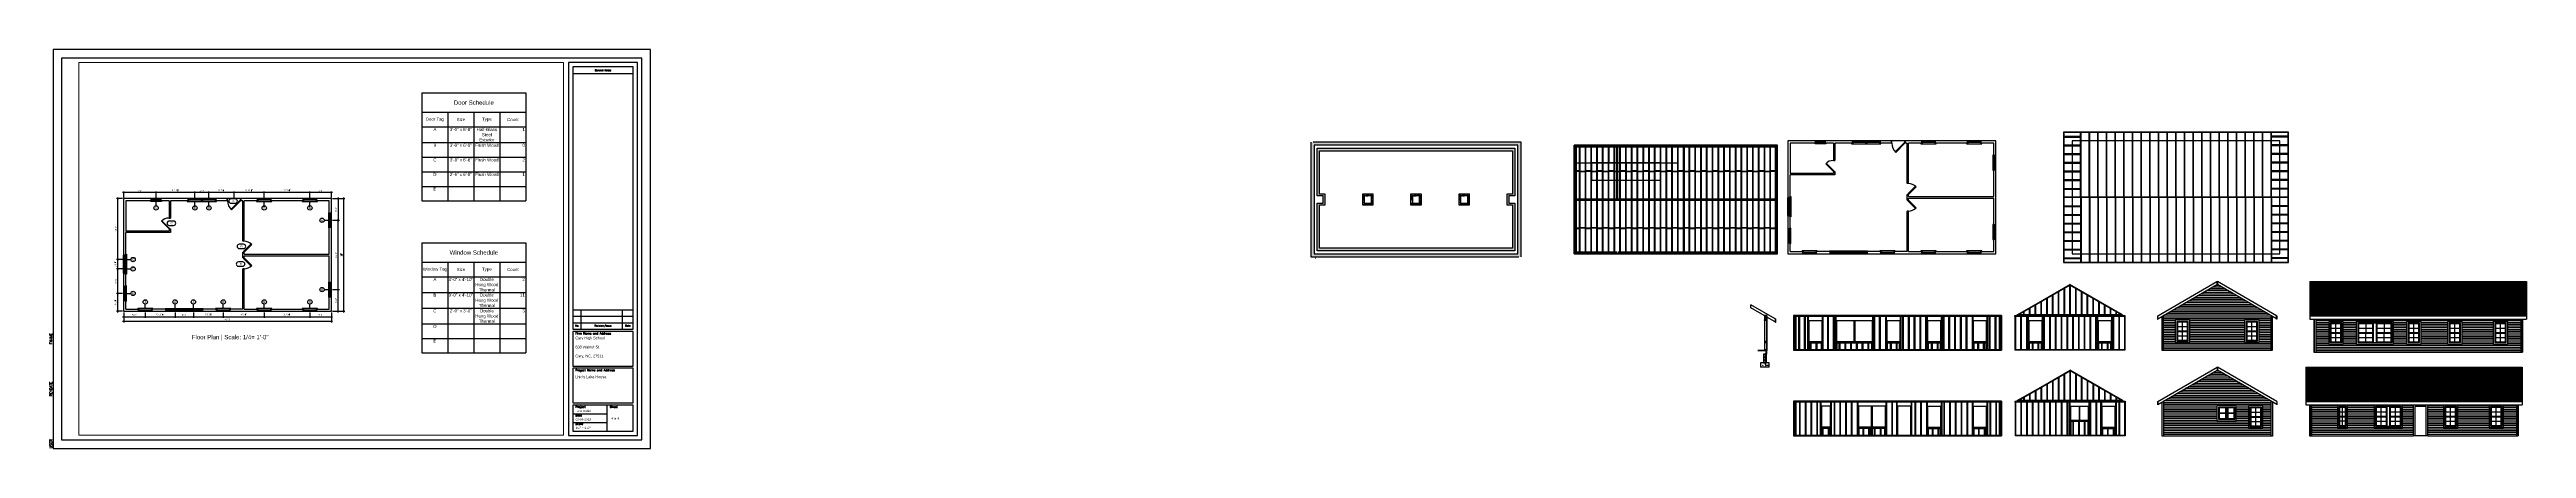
# Paper-space layout 'D-Size Layout' of a CAD drawing. Header units: inches. Extents: x 0 to 143, y 0 to 23.
import ezdxf
from ezdxf.enums import TextEntityAlignment as Align

# ---------------------------------------------------------------- set-up
doc = ezdxf.new("R2010")
doc.units = ezdxf.units.IN
doc.header["$LTSCALE"] = 48
doc.header["$MEASUREMENT"] = 0
doc.linetypes.add('HIDDEN', pattern=[0.375, 0.25, -0.125])
for name, color, linetype in [('CMU Foundation', 1, 'Continuous'), ('Footings', 5, 'HIDDEN'), ('Sub-Flooring', 2, 'Continuous'), ('Viewport', 5, 'Continuous')]:
    doc.layers.add(name, color=color, linetype=linetype)
doc.styles.add('Roman', font='romans')
doc.styles.get("Standard").update_dxf_attribs({"font": 'arial.ttf'})
doc.dimstyles.get("Standard").update_dxf_attribs({"dimscale": 0, "dimtxt": 0.09375, "dimasz": 0.09375, "dimexe": 0.0625, "dimexo": 0.0625, "dimgap": 0.0625, "dimtad": 1, "dimdec": 4, "dimzin": 3, "dimdsep": 46, "dimlunit": 4, "dimtxsty": 'Standard', "dimblk": 'ARCHTICK', "dimcen": 0.05875, "dimdle": 0.0625, "dimazin": 0, "dimtfac": 0.75, "dimtdec": 4, "dimtmove": 0, "dimatfit": 3, "dimfxl": 0.0625, "dimfrac": 1, "dimtolj": 1, "dimtzin": 0, "dimarcsym": 0})
pattern_1 = [(50, (72.56028, 10.97852), (0.1494292, -0.0130734), [0.015625, -0.171875]), (355, (72.56028, 10.97852), (-0.0289065, 0.1567067), [0.0125, -0.1375]), (100.4514, (72.57273, 10.97743), (0.1205227, 0.1436333), [0.0132792, -0.1460713]), (46.1842, (72.56028, 11.02018), (0.222342, -0.0344832), [0.0234375, -0.2578125]), (96.6356, (72.5788, 11.0173), (0.1947212, 0.2029414), [0.019919, -0.219107]), (351.1842, (72.56028, 11.02018), (0.1947212, 0.2029414), [0.01875, -0.20625]), (21, (72.58111, 11.00977), (0.1243556, -0.0838789), [0.015625, -0.171875]), (326, (72.58111, 11.00977), (0.0506907, 0.151073), [0.0125, -0.1375]), (71.4514, (72.59148, 11.00278), (0.1750463, 0.067194), [0.0132792, -0.1460713]), (37.5, (72.56028, 10.978515), (0.0025333, 0.06935289), [0, -0.13583333, 0, -0.13958333, 0, -0.13802083]), (7.5, (72.56028, 10.978515), (0.05480615, 0.0821691), [0, -0.07958333, 0, -0.13270833, 0, -0.05260417]), (327.5, (72.513823, 10.978515), (0.111213, -0.00469893), [0, -0.05208333, 0, -0.1625, 0, -0.215625]), (317.5, (72.49299, 10.978515), (0.1214971, 0.0208552), [0, -0.0677083, 0, -0.1079167, 0, -0.153125])]

# ---------------------------------------------------------------- blocks, each defined once
blk = doc.blocks.new('*U30')
for p, q in [((0.48, 0.02), (-0.48, 0.02)), ((0.48, -0.02), (-0.48, -0.02))]:
    blk.add_line(p, q)
blk = doc.blocks.new('*U19')
at = {"color": 0, "linetype": 'ByBlock', "lineweight": -2, "transparency": 16777216}
for p in [(0, 3), (0, 2.5), (0, 2), (0, 1.5), (0, 1), (0, 0.5), (0, 0)]:
    blk.add_blockref('*U30', p, dxfattribs=at)
blk = doc.blocks.new('*U20')
for p, q in [((0.48, 0.02), (-0.48, 0.02)), ((0.48, -0.02), (-0.48, -0.02))]:
    blk.add_line(p, q)
blk = doc.blocks.new('*U21')
at = {"color": 0, "linetype": 'ByBlock', "lineweight": -2, "transparency": 16777216}
for p in [(0, 3), (0, 2.5), (0, 2), (0, 1.5), (0, 1), (0, 0.5), (0, 0)]:
    blk.add_blockref('*U20', p, dxfattribs=at)
blk = doc.blocks.new('*U22')
for p, q in [((0.48, 0.02), (-0.48, 0.02)), ((0.48, -0.02), (-0.48, -0.02))]:
    blk.add_line(p, q)
blk = doc.blocks.new('*U23')
at = {"color": 0, "linetype": 'ByBlock', "lineweight": -2, "transparency": 16777216}
for p in [(0, 3), (0, 2.5), (0, 2), (0, 1.5), (0, 1), (0, 0.5), (0, 0)]:
    blk.add_blockref('*U22', p, dxfattribs=at)
blk = doc.blocks.new('*U24')
for p, q in [((0.48, 0.02), (-0.48, 0.02)), ((0.48, -0.02), (-0.48, -0.02))]:
    blk.add_line(p, q)
blk = doc.blocks.new('*U25')
at = {"color": 0, "linetype": 'ByBlock', "lineweight": -2, "transparency": 16777216}
for p in [(0, 3), (0, 2.5), (0, 2), (0, 1.5), (0, 1), (0, 0.5), (0, 0)]:
    blk.add_blockref('*U24', p, dxfattribs=at)
blk = doc.blocks.new('*U26')
blk.add_line((-6.25, 0), (6.25, 0))
blk = doc.blocks.new('*U27')
at = {"color": 0, "linetype": 'ByBlock', "lineweight": -2, "transparency": 16777216}
for p in [(0, 1.9375), (0, 1.875), (0, 1.8125), (0, 1.75), (0, 1.6875), (0, 1.625), (0, 1.5625), (0, 1.5), (0, 1.4375), (0, 1.375), (0, 1.3125), (0, 1.25), (0, 1.1875), (0, 1.125), (0, 1.0625), (0, 1), (0, 0.9375), (0, 0.875), (0, 0.8125), (0, 0.75), (0, 0.6875), (0, 0.625), (0, 0.5625), (0, 0.5), (0, 0.4375), (0, 0.375), (0, 0.3125), (0, 0.25), (0, 0.1875), (0, 0.125), (0, 0.0625), (0, 0)]:
    blk.add_blockref('*U26', p, dxfattribs=at)
blk = doc.blocks.new('*U28')
blk.add_line((-6.25, 0), (6.25, 0))
blk = doc.blocks.new('*U29')
at = {"color": 0, "linetype": 'ByBlock', "lineweight": -2, "transparency": 16777216}
for p in [(0, 1.9375), (0, 1.875), (0, 1.8125), (0, 1.75), (0, 1.6875), (0, 1.625), (0, 1.5625), (0, 1.5), (0, 1.4375), (0, 1.375), (0, 1.3125), (0, 1.25), (0, 1.1875), (0, 1.125), (0, 1.0625), (0, 1), (0, 0.9375), (0, 0.875), (0, 0.8125), (0, 0.75), (0, 0.6875), (0, 0.625), (0, 0.5625), (0, 0.5), (0, 0.4375), (0, 0.375), (0, 0.3125), (0, 0.25), (0, 0.1875), (0, 0.125), (0, 0.0625), (0, 0)]:
    blk.add_blockref('*U28', p, dxfattribs=at)
blk = doc.blocks.new('_ArchTick')
at = {"color": 0, "linetype": 'ByBlock', "const_width": 0.15}
blk.add_lwpolyline([(-0.5, -0.5), (0.5, 0.5)], dxfattribs=at)
blk = doc.blocks.new('*D70')
at = {"color": 0, "lineweight": -2, "transparency": 16777216}
for p, q in [((4.01, 7.59), (5.39, 7.59)), ((4.08, 7.84), (4.08, 7.53)), ((5.33, 7.84), (5.33, 7.53))]:
    blk.add_line(p, q, dxfattribs=at)
at = {"layer": 'Defpoints', "color": 0, "transparency": 16777216}
for p in [(4.08, 7.91), (5.33, 7.91), (5.33, 7.59)]:
    blk.add_point(p, dxfattribs=at)
at = {"color": 0, "lineweight": -2, "transparency": 16777216, "xscale": 0.09375, "yscale": 0.09375, "zscale": 0.09375, "rotation": 180}
blk.add_blockref('_ArchTick', (4.08, 7.59), dxfattribs=at)
at = {"color": 0, "lineweight": -2, "transparency": 16777216, "xscale": 0.09375, "yscale": 0.09375, "zscale": 0.09375}
blk.add_blockref('_ArchTick', (5.33, 7.59), dxfattribs=at)
at = {"color": 0, "transparency": 16777216, "insert": (4.7, 7.7), "char_height": 0.0938, "attachment_point": 5}
blk.add_mtext('\\A1;5\'-0"', dxfattribs=at)
blk = doc.blocks.new('*D71')
at = {"color": 0, "lineweight": -2, "transparency": 16777216}
for p, q in [((5.26, 7.59), (7.11, 7.59)), ((5.33, 7.84), (5.33, 7.53)), ((7.05, 7.84), (7.05, 7.53))]:
    blk.add_line(p, q, dxfattribs=at)
at = {"layer": 'Defpoints', "color": 0, "transparency": 16777216}
for p in [(5.33, 7.91), (7.05, 7.91), (7.05, 7.59)]:
    blk.add_point(p, dxfattribs=at)
at = {"color": 0, "lineweight": -2, "transparency": 16777216, "xscale": 0.09375, "yscale": 0.09375, "zscale": 0.09375, "rotation": 180}
blk.add_blockref('_ArchTick', (5.33, 7.59), dxfattribs=at)
at = {"color": 0, "lineweight": -2, "transparency": 16777216, "xscale": 0.09375, "yscale": 0.09375, "zscale": 0.09375}
blk.add_blockref('_ArchTick', (7.05, 7.59), dxfattribs=at)
at = {"color": 0, "transparency": 16777216, "insert": (6.19, 7.73), "char_height": 0.0938, "attachment_point": 5}
blk.add_mtext('\\A1;6\'-10 {\\H0.7x;\\S1/2;}"', dxfattribs=at)
blk = doc.blocks.new('*D72')
at = {"color": 0, "lineweight": -2, "transparency": 16777216}
for p, q in [((6.98, 7.59), (8.17, 7.59)), ((7.05, 7.84), (7.05, 7.53)), ((8.11, 7.84), (8.11, 7.53))]:
    blk.add_line(p, q, dxfattribs=at)
at = {"layer": 'Defpoints', "color": 0, "transparency": 16777216}
for p in [(7.05, 7.91), (8.11, 7.91), (8.11, 7.59)]:
    blk.add_point(p, dxfattribs=at)
at = {"color": 0, "lineweight": -2, "transparency": 16777216, "xscale": 0.09375, "yscale": 0.09375, "zscale": 0.09375, "rotation": 180}
blk.add_blockref('_ArchTick', (7.05, 7.59), dxfattribs=at)
at = {"color": 0, "lineweight": -2, "transparency": 16777216, "xscale": 0.09375, "yscale": 0.09375, "zscale": 0.09375}
blk.add_blockref('_ArchTick', (8.11, 7.59), dxfattribs=at)
at = {"color": 0, "transparency": 16777216, "insert": (7.58, 7.7), "char_height": 0.0938, "attachment_point": 5}
blk.add_mtext('\\A1;4\'-3"', dxfattribs=at)
blk = doc.blocks.new('*D73')
at = {"color": 0, "lineweight": -2, "transparency": 16777216}
for p, q in [((8.05, 7.59), (9.89, 7.59)), ((8.11, 7.84), (8.11, 7.53)), ((9.83, 7.84), (9.83, 7.53))]:
    blk.add_line(p, q, dxfattribs=at)
at = {"layer": 'Defpoints', "color": 0, "transparency": 16777216}
for p in [(8.11, 7.91), (9.83, 7.91), (9.83, 7.59)]:
    blk.add_point(p, dxfattribs=at)
at = {"color": 0, "lineweight": -2, "transparency": 16777216, "xscale": 0.09375, "yscale": 0.09375, "zscale": 0.09375, "rotation": 180}
blk.add_blockref('_ArchTick', (8.11, 7.59), dxfattribs=at)
at = {"color": 0, "lineweight": -2, "transparency": 16777216, "xscale": 0.09375, "yscale": 0.09375, "zscale": 0.09375}
blk.add_blockref('_ArchTick', (9.83, 7.59), dxfattribs=at)
at = {"color": 0, "transparency": 16777216, "insert": (8.97, 7.73), "char_height": 0.0938, "attachment_point": 5}
blk.add_mtext('\\A1;6\'-10 {\\H0.7x;\\S1/2;}"', dxfattribs=at)
blk = doc.blocks.new('*D74')
at = {"color": 0, "lineweight": -2, "transparency": 16777216}
for p, q in [((9.76, 7.59), (12.25, 7.59)), ((9.83, 7.84), (9.83, 7.53)), ((12.19, 7.84), (12.19, 7.53))]:
    blk.add_line(p, q, dxfattribs=at)
at = {"layer": 'Defpoints', "color": 0, "transparency": 16777216}
for p in [(9.83, 7.91), (12.19, 7.91), (12.19, 7.59)]:
    blk.add_point(p, dxfattribs=at)
at = {"color": 0, "lineweight": -2, "transparency": 16777216, "xscale": 0.09375, "yscale": 0.09375, "zscale": 0.09375, "rotation": 180}
blk.add_blockref('_ArchTick', (9.83, 7.59), dxfattribs=at)
at = {"color": 0, "lineweight": -2, "transparency": 16777216, "xscale": 0.09375, "yscale": 0.09375, "zscale": 0.09375}
blk.add_blockref('_ArchTick', (12.19, 7.59), dxfattribs=at)
at = {"color": 0, "transparency": 16777216, "insert": (11.01, 7.73), "char_height": 0.0938, "attachment_point": 5}
blk.add_mtext('\\A1;9\'-5 {\\H0.7x;\\S1/2;}"', dxfattribs=at)
blk = doc.blocks.new('*D75')
at = {"color": 0, "lineweight": -2, "transparency": 16777216}
for p, q in [((12.13, 7.59), (14.89, 7.59)), ((12.19, 7.84), (12.19, 7.53)), ((14.83, 7.84), (14.83, 7.53))]:
    blk.add_line(p, q, dxfattribs=at)
at = {"layer": 'Defpoints', "color": 0, "transparency": 16777216}
for p in [(12.19, 7.91), (14.83, 7.91), (14.83, 7.59)]:
    blk.add_point(p, dxfattribs=at)
at = {"color": 0, "lineweight": -2, "transparency": 16777216, "xscale": 0.09375, "yscale": 0.09375, "zscale": 0.09375, "rotation": 180}
blk.add_blockref('_ArchTick', (12.19, 7.59), dxfattribs=at)
at = {"color": 0, "lineweight": -2, "transparency": 16777216, "xscale": 0.09375, "yscale": 0.09375, "zscale": 0.09375}
blk.add_blockref('_ArchTick', (14.83, 7.59), dxfattribs=at)
at = {"color": 0, "transparency": 16777216, "insert": (13.51, 7.73), "char_height": 0.0938, "attachment_point": 5}
blk.add_mtext('\\A1;10\'-6 {\\H0.7x;\\S1/2;}"', dxfattribs=at)
blk = doc.blocks.new('*D76')
at = {"color": 0, "lineweight": -2, "transparency": 16777216}
for p, q in [((14.76, 7.59), (16.14, 7.59)), ((14.83, 7.84), (14.83, 7.53)), ((16.08, 7.84), (16.08, 7.53))]:
    blk.add_line(p, q, dxfattribs=at)
at = {"layer": 'Defpoints', "color": 0, "transparency": 16777216}
for p in [(14.83, 7.91), (16.08, 7.91), (16.08, 7.59)]:
    blk.add_point(p, dxfattribs=at)
at = {"color": 0, "lineweight": -2, "transparency": 16777216, "xscale": 0.09375, "yscale": 0.09375, "zscale": 0.09375, "rotation": 180}
blk.add_blockref('_ArchTick', (14.83, 7.59), dxfattribs=at)
at = {"color": 0, "lineweight": -2, "transparency": 16777216, "xscale": 0.09375, "yscale": 0.09375, "zscale": 0.09375}
blk.add_blockref('_ArchTick', (16.08, 7.59), dxfattribs=at)
at = {"color": 0, "transparency": 16777216, "insert": (15.45, 7.7), "char_height": 0.0938, "attachment_point": 5}
blk.add_mtext('\\A1;5\'-0"', dxfattribs=at)
blk = doc.blocks.new('*D67')
at = {"color": 0, "lineweight": -2, "transparency": 16777216}
for p, q in [((4.01, 7.33), (16.14, 7.33)), ((4.08, 7.84), (4.08, 7.27)), ((16.08, 7.84), (16.08, 7.27))]:
    blk.add_line(p, q, dxfattribs=at)
at = {"layer": 'Defpoints', "color": 0, "transparency": 16777216}
for p in [(4.08, 7.91), (16.08, 7.91), (16.08, 7.33)]:
    blk.add_point(p, dxfattribs=at)
at = {"color": 0, "lineweight": -2, "transparency": 16777216, "xscale": 0.09375, "yscale": 0.09375, "zscale": 0.09375, "rotation": 180}
blk.add_blockref('_ArchTick', (4.08, 7.33), dxfattribs=at)
at = {"color": 0, "lineweight": -2, "transparency": 16777216, "xscale": 0.09375, "yscale": 0.09375, "zscale": 0.09375}
blk.add_blockref('_ArchTick', (16.08, 7.33), dxfattribs=at)
at = {"color": 0, "transparency": 16777216, "insert": (10.08, 7.44), "char_height": 0.0938, "attachment_point": 5}
blk.add_mtext('\\A1;48\'-0"', dxfattribs=at)
blk = doc.blocks.new('*D77')
at = {"color": 0, "lineweight": -2, "transparency": 16777216}
for p, q in [((16.14, 9.16), (16.53, 9.16)), ((16.46, 7.84), (16.46, 9.22)), ((16.14, 7.91), (16.53, 7.91))]:
    blk.add_line(p, q, dxfattribs=at)
at = {"layer": 'Defpoints', "color": 0, "transparency": 16777216}
for p in [(16.08, 9.16), (16.46, 9.16), (16.08, 7.91)]:
    blk.add_point(p, dxfattribs=at)
at = {"color": 0, "lineweight": -2, "transparency": 16777216, "xscale": 0.09375, "yscale": 0.09375, "zscale": 0.09375}
for p, rotation in [((16.46, 9.16), 90), ((16.46, 7.91), 270)]:
    blk.add_blockref('_ArchTick', p, dxfattribs=dict(at, rotation=rotation))
at = {"color": 0, "transparency": 16777216, "insert": (16.35, 8.53), "char_height": 0.0938, "attachment_point": 5, "rotation": 90}
blk.add_mtext('\\A1;5\'-0"', dxfattribs=at)
blk = doc.blocks.new('*D78')
at = {"color": 0, "lineweight": -2, "transparency": 16777216}
for p, q in [((16.14, 13.16), (16.53, 13.16)), ((16.46, 9.09), (16.46, 13.22)), ((16.14, 9.16), (16.53, 9.16))]:
    blk.add_line(p, q, dxfattribs=at)
at = {"layer": 'Defpoints', "color": 0, "transparency": 16777216}
for p in [(16.08, 13.16), (16.46, 13.16), (16.08, 9.16)]:
    blk.add_point(p, dxfattribs=at)
at = {"color": 0, "lineweight": -2, "transparency": 16777216, "xscale": 0.09375, "yscale": 0.09375, "zscale": 0.09375}
for p, rotation in [((16.46, 13.16), 90), ((16.46, 9.16), 270)]:
    blk.add_blockref('_ArchTick', p, dxfattribs=dict(at, rotation=rotation))
at = {"color": 0, "transparency": 16777216, "insert": (16.35, 11.16), "char_height": 0.0938, "attachment_point": 5, "rotation": 90}
blk.add_mtext('\\A1;16\'-0"', dxfattribs=at)
blk = doc.blocks.new('*D79')
at = {"color": 0, "lineweight": -2, "transparency": 16777216}
for p, q in [((16.14, 14.41), (16.53, 14.41)), ((16.46, 14.47), (16.46, 13.09)), ((16.14, 13.16), (16.53, 13.16))]:
    blk.add_line(p, q, dxfattribs=at)
at = {"layer": 'Defpoints', "color": 0, "transparency": 16777216}
for p in [(16.08, 14.41), (16.08, 13.16), (16.46, 13.16)]:
    blk.add_point(p, dxfattribs=at)
at = {"color": 0, "lineweight": -2, "transparency": 16777216, "xscale": 0.09375, "yscale": 0.09375, "zscale": 0.09375}
for p, rotation in [((16.46, 14.41), 90), ((16.46, 13.16), 270)]:
    blk.add_blockref('_ArchTick', p, dxfattribs=dict(at, rotation=rotation))
at = {"color": 0, "transparency": 16777216, "insert": (16.35, 13.78), "char_height": 0.0938, "attachment_point": 5, "rotation": 90}
blk.add_mtext('\\A1;5\'-0"', dxfattribs=at)
blk = doc.blocks.new('*D80')
at = {"color": 0, "lineweight": -2, "transparency": 16777216}
for p, q in [((16.14, 14.41), (16.85, 14.41)), ((16.78, 7.84), (16.78, 14.47)), ((16.14, 7.91), (16.85, 7.91))]:
    blk.add_line(p, q, dxfattribs=at)
at = {"layer": 'Defpoints', "color": 0, "transparency": 16777216}
for p in [(16.08, 14.41), (16.78, 14.41), (16.08, 7.91)]:
    blk.add_point(p, dxfattribs=at)
at = {"color": 0, "lineweight": -2, "transparency": 16777216, "xscale": 0.09375, "yscale": 0.09375, "zscale": 0.09375}
for p, rotation in [((16.78, 14.41), 90), ((16.78, 7.91), 270)]:
    blk.add_blockref('_ArchTick', p, dxfattribs=dict(at, rotation=rotation))
at = {"color": 0, "transparency": 16777216, "insert": (16.65, 11.16), "char_height": 0.0938, "attachment_point": 5, "rotation": 90}
blk.add_mtext('\\A1;6{\\H0.75x;\\S1#2;}"', dxfattribs=at)
blk = doc.blocks.new('*D81')
at = {"color": 0, "lineweight": -2, "transparency": 16777216}
for p, q in [((16.14, 14.75), (14.76, 14.75)), ((14.83, 14.47), (14.83, 14.81)), ((16.08, 14.47), (16.08, 14.81))]:
    blk.add_line(p, q, dxfattribs=at)
at = {"layer": 'Defpoints', "color": 0, "transparency": 16777216}
for p in [(14.83, 14.75), (14.83, 14.41), (16.08, 14.41)]:
    blk.add_point(p, dxfattribs=at)
at = {"color": 0, "lineweight": -2, "transparency": 16777216, "xscale": 0.09375, "yscale": 0.09375, "zscale": 0.09375, "rotation": 180}
blk.add_blockref('_ArchTick', (14.83, 14.75), dxfattribs=at)
at = {"color": 0, "lineweight": -2, "transparency": 16777216, "xscale": 0.09375, "yscale": 0.09375, "zscale": 0.09375}
blk.add_blockref('_ArchTick', (16.08, 14.75), dxfattribs=at)
at = {"color": 0, "transparency": 16777216, "insert": (15.45, 14.86), "char_height": 0.0938, "attachment_point": 5}
blk.add_mtext('\\A1;5\'-0"', dxfattribs=at)
blk = doc.blocks.new('*D68')
at = {"color": 0, "lineweight": -2, "transparency": 16777216}
for p, q in [((14.89, 14.75), (12.13, 14.75)), ((12.19, 14.47), (12.19, 14.81)), ((14.83, 14.47), (14.83, 14.81))]:
    blk.add_line(p, q, dxfattribs=at)
at = {"layer": 'Defpoints', "color": 0, "transparency": 16777216}
for p in [(12.19, 14.75), (12.19, 14.41), (14.83, 14.41)]:
    blk.add_point(p, dxfattribs=at)
at = {"color": 0, "lineweight": -2, "transparency": 16777216, "xscale": 0.09375, "yscale": 0.09375, "zscale": 0.09375, "rotation": 180}
blk.add_blockref('_ArchTick', (12.19, 14.75), dxfattribs=at)
at = {"color": 0, "lineweight": -2, "transparency": 16777216, "xscale": 0.09375, "yscale": 0.09375, "zscale": 0.09375}
blk.add_blockref('_ArchTick', (14.83, 14.75), dxfattribs=at)
at = {"color": 0, "transparency": 16777216, "insert": (13.51, 14.89), "char_height": 0.0938, "attachment_point": 5}
blk.add_mtext('\\A1;10\'-6 {\\H0.7x;\\S1/2;}"', dxfattribs=at)
blk = doc.blocks.new('*D69')
at = {"color": 0, "lineweight": -2, "transparency": 16777216}
for p, q in [((12.25, 14.75), (10.39, 14.75)), ((10.45, 14.47), (10.45, 14.81)), ((12.19, 14.47), (12.19, 14.81))]:
    blk.add_line(p, q, dxfattribs=at)
at = {"layer": 'Defpoints', "color": 0, "transparency": 16777216}
for p in [(10.45, 14.75), (10.45, 14.41), (12.19, 14.41)]:
    blk.add_point(p, dxfattribs=at)
at = {"color": 0, "lineweight": -2, "transparency": 16777216, "xscale": 0.09375, "yscale": 0.09375, "zscale": 0.09375, "rotation": 180}
blk.add_blockref('_ArchTick', (10.45, 14.75), dxfattribs=at)
at = {"color": 0, "lineweight": -2, "transparency": 16777216, "xscale": 0.09375, "yscale": 0.09375, "zscale": 0.09375}
blk.add_blockref('_ArchTick', (12.19, 14.75), dxfattribs=at)
at = {"color": 0, "transparency": 16777216, "insert": (11.32, 14.89), "char_height": 0.0938, "attachment_point": 5}
blk.add_mtext('\\A1;6\'-11 {\\H0.7x;\\S1/2;}"', dxfattribs=at)
blk = doc.blocks.new('*D82')
at = {"color": 0, "lineweight": -2, "transparency": 16777216}
for p, q in [((10.51, 14.75), (8.94, 14.75)), ((9, 14.47), (9, 14.81)), ((10.45, 14.47), (10.45, 14.81))]:
    blk.add_line(p, q, dxfattribs=at)
at = {"layer": 'Defpoints', "color": 0, "transparency": 16777216}
for p in [(9, 14.75), (9, 14.41), (10.45, 14.41)]:
    blk.add_point(p, dxfattribs=at)
at = {"color": 0, "lineweight": -2, "transparency": 16777216, "xscale": 0.09375, "yscale": 0.09375, "zscale": 0.09375, "rotation": 180}
blk.add_blockref('_ArchTick', (9, 14.75), dxfattribs=at)
at = {"color": 0, "lineweight": -2, "transparency": 16777216, "xscale": 0.09375, "yscale": 0.09375, "zscale": 0.09375}
blk.add_blockref('_ArchTick', (10.45, 14.75), dxfattribs=at)
at = {"color": 0, "transparency": 16777216, "insert": (9.73, 14.89), "char_height": 0.0938, "attachment_point": 5}
blk.add_mtext('\\A1;5\'-9 {\\H0.7x;\\S1/2;}"', dxfattribs=at)
blk = doc.blocks.new('*D83')
at = {"color": 0, "lineweight": -2, "transparency": 16777216}
for p, q in [((9.07, 14.75), (8.13, 14.75)), ((8.19, 14.47), (8.19, 14.81)), ((9, 14.47), (9, 14.81))]:
    blk.add_line(p, q, dxfattribs=at)
at = {"layer": 'Defpoints', "color": 0, "transparency": 16777216}
for p in [(8.19, 14.75), (8.19, 14.41), (9, 14.41)]:
    blk.add_point(p, dxfattribs=at)
at = {"color": 0, "lineweight": -2, "transparency": 16777216, "xscale": 0.09375, "yscale": 0.09375, "zscale": 0.09375, "rotation": 180}
blk.add_blockref('_ArchTick', (8.19, 14.75), dxfattribs=at)
at = {"color": 0, "lineweight": -2, "transparency": 16777216, "xscale": 0.09375, "yscale": 0.09375, "zscale": 0.09375}
blk.add_blockref('_ArchTick', (9, 14.75), dxfattribs=at)
at = {"color": 0, "transparency": 16777216, "insert": (8.6, 14.86), "char_height": 0.0938, "attachment_point": 5}
blk.add_mtext('\\A1;3\'-3"', dxfattribs=at)
blk = doc.blocks.new('*D84')
at = {"color": 0, "lineweight": -2, "transparency": 16777216}
for p, q in [((8.25, 14.75), (5.89, 14.75)), ((5.95, 14.47), (5.95, 14.81)), ((8.19, 14.47), (8.19, 14.81))]:
    blk.add_line(p, q, dxfattribs=at)
at = {"layer": 'Defpoints', "color": 0, "transparency": 16777216}
for p in [(5.95, 14.75), (5.95, 14.41), (8.19, 14.41)]:
    blk.add_point(p, dxfattribs=at)
at = {"color": 0, "lineweight": -2, "transparency": 16777216, "xscale": 0.09375, "yscale": 0.09375, "zscale": 0.09375, "rotation": 180}
blk.add_blockref('_ArchTick', (5.95, 14.75), dxfattribs=at)
at = {"color": 0, "lineweight": -2, "transparency": 16777216, "xscale": 0.09375, "yscale": 0.09375, "zscale": 0.09375}
blk.add_blockref('_ArchTick', (8.19, 14.75), dxfattribs=at)
at = {"color": 0, "transparency": 16777216, "insert": (7.07, 14.89), "char_height": 0.0938, "attachment_point": 5}
blk.add_mtext('\\A1;8\'-11 {\\H0.7x;\\S1/2;}"', dxfattribs=at)
blk = doc.blocks.new('*D85')
at = {"color": 0, "lineweight": -2, "transparency": 16777216}
for p, q in [((6.01, 14.75), (4.01, 14.75)), ((4.08, 14.47), (4.08, 14.81)), ((5.95, 14.47), (5.95, 14.81))]:
    blk.add_line(p, q, dxfattribs=at)
at = {"layer": 'Defpoints', "color": 0, "transparency": 16777216}
for p in [(4.08, 14.75), (4.08, 14.41), (5.95, 14.41)]:
    blk.add_point(p, dxfattribs=at)
at = {"color": 0, "lineweight": -2, "transparency": 16777216, "xscale": 0.09375, "yscale": 0.09375, "zscale": 0.09375, "rotation": 180}
blk.add_blockref('_ArchTick', (4.08, 14.75), dxfattribs=at)
at = {"color": 0, "lineweight": -2, "transparency": 16777216, "xscale": 0.09375, "yscale": 0.09375, "zscale": 0.09375}
blk.add_blockref('_ArchTick', (5.95, 14.75), dxfattribs=at)
at = {"color": 0, "transparency": 16777216, "insert": (5.01, 14.86), "char_height": 0.0938, "attachment_point": 5}
blk.add_mtext('\\A1;7\'-6"', dxfattribs=at)
blk = doc.blocks.new('*D86')
at = {"color": 0, "lineweight": -2, "transparency": 16777216}
for p, q in [((4.01, 8.94), (3.67, 8.94)), ((3.74, 7.84), (3.74, 9)), ((4.01, 7.91), (3.67, 7.91))]:
    blk.add_line(p, q, dxfattribs=at)
at = {"layer": 'Defpoints', "color": 0, "transparency": 16777216}
for p in [(3.74, 8.94), (4.08, 8.94), (4.08, 7.91)]:
    blk.add_point(p, dxfattribs=at)
at = {"color": 0, "lineweight": -2, "transparency": 16777216, "xscale": 0.09375, "yscale": 0.09375, "zscale": 0.09375}
for p, rotation in [((3.74, 8.94), 90), ((3.74, 7.91), 270)]:
    blk.add_blockref('_ArchTick', p, dxfattribs=dict(at, rotation=rotation))
at = {"color": 0, "transparency": 16777216, "insert": (3.6, 8.42), "char_height": 0.0938, "attachment_point": 5, "rotation": 90}
blk.add_mtext('\\A1;4\'-1 {\\H0.7x;\\S1/2;}"', dxfattribs=at)
blk = doc.blocks.new('*D87')
at = {"color": 0, "lineweight": -2, "transparency": 16777216}
for p, q in [((4.01, 10.35), (3.67, 10.35)), ((3.74, 8.88), (3.74, 10.42)), ((4.01, 8.94), (3.67, 8.94))]:
    blk.add_line(p, q, dxfattribs=at)
at = {"layer": 'Defpoints', "color": 0, "transparency": 16777216}
for p in [(3.74, 10.35), (4.08, 10.35), (4.08, 8.94)]:
    blk.add_point(p, dxfattribs=at)
at = {"color": 0, "lineweight": -2, "transparency": 16777216, "xscale": 0.09375, "yscale": 0.09375, "zscale": 0.09375}
for p, rotation in [((3.74, 10.35), 90), ((3.74, 8.94), 270)]:
    blk.add_blockref('_ArchTick', p, dxfattribs=dict(at, rotation=rotation))
at = {"color": 0, "transparency": 16777216, "insert": (3.63, 9.65), "char_height": 0.0938, "attachment_point": 5, "rotation": 90}
blk.add_mtext('\\A1;5\'-8"', dxfattribs=at)
blk = doc.blocks.new('*D88')
at = {"color": 0, "lineweight": -2, "transparency": 16777216}
for p, q in [((4.01, 10.89), (3.67, 10.89)), ((4.01, 10.35), (3.67, 10.35)), ((3.74, 10.29), (3.74, 10.95))]:
    blk.add_line(p, q, dxfattribs=at)
at = {"layer": 'Defpoints', "color": 0, "transparency": 16777216}
for p in [(3.74, 10.89), (4.08, 10.89), (4.08, 10.35)]:
    blk.add_point(p, dxfattribs=at)
at = {"color": 0, "lineweight": -2, "transparency": 16777216, "xscale": 0.09375, "yscale": 0.09375, "zscale": 0.09375}
for p, rotation in [((3.74, 10.89), 90), ((3.74, 10.35), 270)]:
    blk.add_blockref('_ArchTick', p, dxfattribs=dict(at, rotation=rotation))
at = {"color": 0, "transparency": 16777216, "insert": (3.6, 10.62), "char_height": 0.0938, "attachment_point": 5, "rotation": 90}
blk.add_mtext('\\A1;2\'-1 {\\H0.7x;\\S1/2;}"', dxfattribs=at)
blk = doc.blocks.new('*D89')
at = {"color": 0, "lineweight": -2, "transparency": 16777216}
for p, q in [((4.01, 14.41), (3.67, 14.41)), ((3.74, 10.82), (3.74, 14.47)), ((4.01, 10.89), (3.67, 10.89))]:
    blk.add_line(p, q, dxfattribs=at)
at = {"layer": 'Defpoints', "color": 0, "transparency": 16777216}
for p in [(3.74, 14.41), (4.08, 14.41), (4.08, 10.89)]:
    blk.add_point(p, dxfattribs=at)
at = {"color": 0, "lineweight": -2, "transparency": 16777216, "xscale": 0.09375, "yscale": 0.09375, "zscale": 0.09375}
for p, rotation in [((3.74, 14.41), 90), ((3.74, 10.89), 270)]:
    blk.add_blockref('_ArchTick', p, dxfattribs=dict(at, rotation=rotation))
at = {"color": 0, "transparency": 16777216, "insert": (3.63, 12.65), "char_height": 0.0938, "attachment_point": 5, "rotation": 90}
blk.add_mtext('\\A1;14\'-1"', dxfattribs=at)
blk = doc.blocks.new('*T90')
at = {"color": 0, "linetype": 'ByBlock', "lineweight": -2, "transparency": 16777216}
for p, q in [((0, 0), (6, 0)), ((0, 0), (0, -6.23)), ((6, 0), (6, -6.23)), ((0, -1.12), (6, -1.12)), ((1.5, -1.12), (1.5, -6.23)), ((3, -1.12), (3, -6.23)), ((4.5, -1.12), (4.5, -6.23)), ((0, -1.96), (6, -1.96)), ((0, -2.87), (6, -2.87)), ((0, -3.71), (6, -3.71)), ((0, -4.55), (6, -4.55)), ((0, -5.39), (6, -5.39)), ((0, -6.23), (6, -6.23))]:
    blk.add_line(p, q, dxfattribs=at)
at = {"color": 0, "transparency": 16777216}
for s, insert, char_height, width, attachment_point in [('Door Tag', (0.75, -1.54), 0.18, 1.38, 5), ('Door Schedule', (3, -0.56), 0.25, 5.88, 5), ('Type', (3.75, -1.54), 0.18, 1.38, 5), ('A', (0.75, -2.02), 0.18, 1.38, 2), ('3\'-0" x 6\'-8"', (2.25, -2.02), 0.18, 1.38, 2), ('Size', (2.25, -1.54), 0.18, 1.38, 5), ('Half-Glass Steel Exterior', (3.75, -2.02), 0.18, 1.38, 2), ('Count', (5.25, -1.54), 0.18, 1.38, 5), ('1', (5.94, -2.02), 0.18, 1.38, 3), ('C', (0.75, -3.77), 0.18, 1.38, 2), ('9', (0.75, -2.93), 0.18, 1.38, 2), ('3\'-0" x 6\'-8"', (2.25, -2.93), 0.18, 1.38, 2), ('3\'-8" x 6\'-8"', (2.25, -3.77), 0.18, 1.38, 2), ('Flush Wood', (3.75, -2.93), 0.18, 1.38, 2), ('Flush Wood', (3.75, -3.77), 0.18, 1.38, 2), ('0', (5.94, -2.93), 0.18, 1.38, 3), ('2', (5.94, -3.77), 0.18, 1.38, 3), ('D', (0.75, -4.61), 0.18, 1.38, 2), ('E', (0.75, -5.45), 0.18, 1.38, 2), ('2\'-6" x 6\'-8"', (2.25, -4.61), 0.18, 1.38, 2), ('Flush Wood', (3.75, -4.61), 0.18, 1.38, 2), ('1', (5.94, -4.61), 0.18, 1.38, 3)]:
    blk.add_mtext(s, dxfattribs=dict(at, insert=insert, char_height=char_height, width=width, attachment_point=attachment_point))
blk = doc.blocks.new('*T91')
at = {"color": 0, "linetype": 'ByBlock', "lineweight": -2, "transparency": 16777216}
for p, q in [((0, 0), (6, 0)), ((0, 0), (0, -6.35)), ((6, 0), (6, -6.35)), ((0, -1.12), (6, -1.12)), ((1.5, -1.12), (1.5, -6.35)), ((3, -1.12), (3, -6.35)), ((4.5, -1.12), (4.5, -6.35)), ((0, -1.96), (6, -1.96)), ((0, -2.86), (6, -2.86)), ((0, -3.77), (6, -3.77)), ((0, -4.67), (6, -4.67)), ((0, -5.51), (6, -5.51)), ((0, -6.35), (6, -6.35))]:
    blk.add_line(p, q, dxfattribs=at)
at = {"color": 0, "transparency": 16777216}
for s, insert, char_height, width, attachment_point in [('Window Tag', (0.75, -1.54), 0.18, 1.38, 5), ('Window Schedule', (3, -0.56), 0.25, 5.88, 5), ('Type', (3.75, -1.54), 0.18, 1.38, 5), ('A', (0.75, -2.02), 0.18, 1.38, 2), ('4\'-0" x 4\'-10"', (2.25, -2.02), 0.18, 1.38, 2), ('Size', (2.25, -1.54), 0.18, 1.38, 5), ('Double Hung Wood Thermal', (3.75, -2.02), 0.18, 1.38, 2), ('Count', (5.25, -1.54), 0.18, 1.38, 5), ('2', (5.94, -2.02), 0.18, 1.38, 3), ('C', (0.75, -3.83), 0.18, 1.38, 2), ('B', (0.75, -2.92), 0.18, 1.38, 2), ('3\'-0" x 4\'-10"', (2.25, -2.92), 0.18, 1.38, 2), ('2\'-0" x 3\'-0"', (2.25, -3.83), 0.18, 1.38, 2), ('Double Hung Wood Thermal', (3.75, -2.92), 0.18, 1.38, 2), ('Double Hung Wood Thermal', (3.75, -3.83), 0.18, 1.38, 2), ('11', (5.94, -2.92), 0.18, 1.38, 3), ('3', (5.94, -3.83), 0.18, 1.38, 3), ('D', (0.75, -4.73), 0.18, 1.38, 2), ('E', (0.75, -5.57), 0.18, 1.38, 2)]:
    blk.add_mtext(s, dxfattribs=dict(at, insert=insert, char_height=char_height, width=width, attachment_point=attachment_point))

psp = doc.layouts.new('D-Size Layout')

# ---------------------------------------------------------------- hatches: boundary and pattern name
at = {"layer": 'Footings'}
h = psp.add_hatch(dxfattribs=at)
h.set_pattern_fill('AR-CONC', color=256, scale=0.020833)
h.set_pattern_definition(pattern_1)
h.paths.add_polyline_path([(72.62278, 11.04102), (84.74778, 11.04102), (84.74778, 17.66602), (72.62278, 17.66602)])
h.paths.add_polyline_path([(72.81028, 17.47852), (84.56028, 17.47852), (84.56028, 11.22852), (72.81028, 11.22852)], flags=16)
h = psp.add_hatch(dxfattribs=at)
h.set_pattern_fill('AR-CONC', color=256, scale=0.020833)
h.set_pattern_definition(pattern_1)
h.paths.add_polyline_path([(84.39361, 17.31185), (72.97695, 17.31185), (72.97695, 14.56185), (73.33111, 14.56185), (73.33111, 14.14518), (72.97695, 14.14518), (72.97695, 11.39518), (84.39361, 11.39518), (84.39361, 14.14518), (84.03945, 14.14518), (84.03945, 14.56185), (84.39361, 14.56185)])
h.paths.add_polyline_path([(73.12278, 17.16602), (84.24778, 17.16602), (84.24778, 14.66602), (83.93528, 14.66602), (83.93528, 14.04102), (84.24778, 14.04102), (84.24778, 11.54102), (73.12278, 11.54102), (73.12278, 14.04102), (73.43528, 14.04102), (73.43528, 14.66602), (73.12278, 14.66602)], flags=16)
h.paths.add_polyline_path([(75.59153, 14.66602), (76.21653, 14.66602), (76.21653, 14.04102), (75.59153, 14.04102)], flags=0)
h.paths.add_polyline_path([(75.6957, 14.56185), (76.11236, 14.56185), (76.11236, 14.14518), (75.6957, 14.14518)], flags=0)
h.paths.add_polyline_path([(78.37278, 14.66602), (78.99778, 14.66602), (78.99778, 14.04102), (78.37278, 14.04102)], flags=0)
h.paths.add_polyline_path([(78.47695, 14.56185), (78.89361, 14.56185), (78.89361, 14.14518), (78.47695, 14.14518)], flags=0)
h.paths.add_polyline_path([(81.15403, 14.66602), (81.77903, 14.66602), (81.77903, 14.04102), (81.15403, 14.04102)], flags=0)
h.paths.add_polyline_path([(81.2582, 14.56185), (81.67486, 14.56185), (81.67486, 14.14518), (81.2582, 14.14518)], flags=0)
h = psp.add_hatch(dxfattribs=at)
h.set_pattern_fill('AR-CONC', color=256, scale=0.020833)
h.set_pattern_definition([(50, (79.73286, 11.5949), (0.1494292, -0.0130734), [0.015625, -0.171875]), (355, (79.73286, 11.5949), (-0.0289065, 0.1567067), [0.0125, -0.1375]), (100.4514, (79.74531, 11.5938), (0.1205227, 0.1436333), [0.013279, -0.1460713]), (46.184, (79.73286, 11.63656), (0.222342, -0.034483), [0.0234375, -0.2578125]), (96.6356, (79.7514, 11.63369), (0.194721, 0.202941), [0.019919, -0.219107]), (351.184, (79.73286, 11.63656), (0.194721, 0.202941), [0.01875, -0.20625]), (21, (79.7537, 11.62615), (0.1243556, -0.083879), [0.015625, -0.171875]), (326, (79.7537, 11.62615), (0.0506907, 0.151073), [0.0125, -0.1375]), (71.4514, (79.76406, 11.61916), (0.1750463, 0.067194), [0.013279, -0.1460713]), (37.5, (79.73286, 11.594896), (0.0025333, 0.0693529), [0, -0.1358333, 0, -0.1395833, 0, -0.1380208]), (7.5, (79.73286, 11.594896), (0.0548062, 0.0821691), [0, -0.0795833, 0, -0.1327083, 0, -0.0526042]), (327.5, (79.686403, 11.594896), (0.111213, -0.00469893), [0, -0.0520833, 0, -0.1625, 0, -0.215625]), (317.5, (79.66557, 11.5949), (0.1214971, 0.0208552), [0, -0.0677083, 0, -0.1079167, 0, -0.153125])])
h.paths.add_polyline_path([(75.59153, 14.66602), (75.59153, 14.04102), (76.21653, 14.04102), (76.21653, 14.66602)])
h.paths.add_polyline_path([(76.11236, 14.56185), (76.11236, 14.14518), (75.6957, 14.14518), (75.6957, 14.56185)], flags=16)
h = psp.add_hatch(dxfattribs=at)
h.set_pattern_fill('AR-CONC', color=256, scale=0.020833)
h.set_pattern_definition([(50, (82.51411, 11.5949), (0.1494292, -0.0130734), [0.015625, -0.171875]), (355, (82.51411, 11.5949), (-0.0289065, 0.1567067), [0.0125, -0.1375]), (100.4514, (82.52656, 11.5938), (0.1205227, 0.1436333), [0.013279, -0.1460713]), (46.184, (82.51411, 11.63656), (0.222342, -0.034483), [0.0234375, -0.2578125]), (96.6356, (82.53264, 11.63369), (0.194721, 0.202941), [0.019919, -0.219107]), (351.184, (82.51411, 11.63656), (0.194721, 0.202941), [0.01875, -0.20625]), (21, (82.53495, 11.62615), (0.1243556, -0.083879), [0.015625, -0.171875]), (326, (82.53495, 11.62615), (0.0506907, 0.151073), [0.0125, -0.1375]), (71.4514, (82.54531, 11.61916), (0.1750463, 0.067194), [0.013279, -0.1460713]), (37.5, (82.51411, 11.594896), (0.0025333, 0.0693529), [0, -0.1358333, 0, -0.1395833, 0, -0.1380208]), (7.5, (82.51411, 11.594896), (0.0548062, 0.0821691), [0, -0.0795833, 0, -0.1327083, 0, -0.0526042]), (327.5, (82.467653, 11.594896), (0.111213, -0.00469893), [0, -0.0520833, 0, -0.1625, 0, -0.215625]), (317.5, (82.44682, 11.5949), (0.1214971, 0.0208552), [0, -0.0677083, 0, -0.1079167, 0, -0.153125])])
h.paths.add_polyline_path([(78.37278, 14.66602), (78.37278, 14.04102), (78.99778, 14.04102), (78.99778, 14.66602)])
h.paths.add_polyline_path([(78.89361, 14.56185), (78.89361, 14.14518), (78.47695, 14.14518), (78.47695, 14.56185)], flags=16)
h = psp.add_hatch(dxfattribs=at)
h.set_pattern_fill('AR-CONC', color=256, scale=0.020833)
h.set_pattern_definition([(50, (85.29536, 11.5949), (0.1494292, -0.0130734), [0.015625, -0.171875]), (355, (85.29536, 11.5949), (-0.0289065, 0.1567067), [0.0125, -0.1375]), (100.4514, (85.30781, 11.5938), (0.1205227, 0.1436333), [0.013279, -0.1460713]), (46.184, (85.29536, 11.63656), (0.222342, -0.034483), [0.0234375, -0.2578125]), (96.6356, (85.3139, 11.63369), (0.194721, 0.202941), [0.019919, -0.219107]), (351.184, (85.29536, 11.63656), (0.194721, 0.202941), [0.01875, -0.20625]), (21, (85.3162, 11.62615), (0.1243556, -0.083879), [0.015625, -0.171875]), (326, (85.3162, 11.62615), (0.0506907, 0.151073), [0.0125, -0.1375]), (71.4514, (85.32656, 11.61916), (0.1750463, 0.067194), [0.013279, -0.1460713]), (37.5, (85.29536, 11.594896), (0.0025333, 0.0693529), [0, -0.1358333, 0, -0.1395833, 0, -0.1380208]), (7.5, (85.29536, 11.594896), (0.0548062, 0.0821691), [0, -0.0795833, 0, -0.1327083, 0, -0.0526042]), (327.5, (85.248903, 11.594896), (0.111213, -0.00469893), [0, -0.0520833, 0, -0.1625, 0, -0.215625]), (317.5, (85.22807, 11.5949), (0.1214971, 0.0208552), [0, -0.0677083, 0, -0.1079167, 0, -0.153125])])
h.paths.add_polyline_path([(81.15403, 14.66602), (81.15403, 14.04102), (81.77903, 14.04102), (81.77903, 14.66602)])
h.paths.add_polyline_path([(81.67486, 14.56185), (81.67486, 14.14518), (81.2582, 14.14518), (81.2582, 14.56185)], flags=16)

# ---------------------------------------------------------------- linework, layer by layer
for p, q in [((34.5, 23), (0, 23)), ((0, 23), (0, 0)), ((34.5, 0), (34.5, 23)), ((34, 22.5), (0.5, 22.5)), ((0.5, 22.5), (0.5, 0.5)), ((33.75, 22.25), (29.75, 22.25)), ((29.75, 22.25), (29.75, 0.75)), ((33.5, 22), (30, 22)), ((30, 22), (30, 6.875)), ((30, 21.625), (33.5, 21.625)), ((33.5, 6.875), (33.5, 22)), ((33.75, 0.75), (33.75, 22.25)), ((34, 0.5), (34, 22.5)), ((99.56028, 17.47852), (87.81028, 17.47852)), ((87.81028, 11.22852), (87.81028, 17.47852)), ((87.81028, 11.25977), (87.81028, 17.44727)), ((87.84153, 17.47852), (87.84153, 11.22852)), ((99.52903, 17.44727), (87.84153, 17.44727)), ((87.84153, 11.25977), (87.84153, 17.44727)), ((87.87278, 17.44727), (87.87278, 11.25977)), ((87.87278, 11.25977), (87.87278, 17.44727)), ((88.12799, 11.25977), (88.12799, 17.44727)), ((88.15924, 11.25977), (88.15924, 17.44727)), ((88.46132, 11.25977), (88.46132, 17.44727)), ((88.49257, 11.25977), (88.49257, 17.44727)), ((88.79466, 11.25977), (88.79466, 17.44727)), ((88.82591, 11.25977), (88.82591, 17.44727)), ((89.12799, 11.25977), (89.12799, 17.44727)), ((89.15924, 11.25977), (89.15924, 17.44727)), ((89.46132, 11.25977), (89.46132, 17.44727)), ((89.49257, 11.25977), (89.49257, 17.44727)), ((89.79466, 11.25977), (89.79466, 17.44727)), ((89.82591, 11.25977), (89.82591, 17.44727)), ((90.12799, 11.25977), (90.12799, 17.44727)), ((90.15924, 11.25977), (90.15924, 17.44727)), ((90.27903, 14.30664), (90.27903, 17.44727)), ((90.31028, 14.30664), (90.31028, 17.44727)), ((90.34153, 14.30664), (90.34153, 17.44727)), ((90.46132, 11.25977), (90.46132, 17.44727)), ((90.49257, 11.25977), (90.49257, 17.44727)), ((90.79466, 11.25977), (90.79466, 17.44727)), ((90.82591, 11.25977), (90.82591, 17.44727)), ((91.12799, 11.25977), (91.12799, 17.44727)), ((91.15924, 11.25977), (91.15924, 17.44727)), ((91.46132, 11.25977), (91.46132, 17.44727)), ((91.49257, 11.25977), (91.49257, 17.44727)), ((91.79466, 11.25977), (91.79466, 17.44727)), ((91.82591, 11.25977), (91.82591, 17.44727)), ((92.12799, 11.25977), (92.12799, 17.44727)), ((92.15924, 11.25977), (92.15924, 17.44727)), ((92.46132, 11.25977), (92.46132, 17.44727)), ((92.49257, 11.25977), (92.49257, 17.44727)), ((92.79466, 11.25977), (92.79466, 17.44727)), ((92.82591, 11.25977), (92.82591, 17.44727)), ((93.12799, 11.25977), (93.12799, 17.44727)), ((93.15924, 11.25977), (93.15924, 17.44727)), ((93.46132, 11.25977), (93.46132, 17.44727)), ((93.49257, 11.25977), (93.49257, 17.44727)), ((93.79466, 11.25977), (93.79466, 17.44727)), ((93.82591, 11.25977), (93.82591, 17.44727)), ((94.12799, 11.25977), (94.12799, 17.44727)), ((94.15924, 11.25977), (94.15924, 17.44727)), ((94.19049, 11.25977), (94.19049, 17.44727)), ((94.46132, 11.25977), (94.46132, 17.44727)), ((94.49257, 11.25977), (94.49257, 17.44727)), ((94.79466, 11.25977), (94.79466, 17.44727)), ((94.82591, 11.25977), (94.82591, 17.44727)), ((95.12799, 11.25977), (95.12799, 17.44727)), ((95.15924, 11.25977), (95.15924, 17.44727)), ((95.46132, 11.25977), (95.46132, 17.44727)), ((95.49257, 11.25977), (95.49257, 17.44727)), ((95.79466, 11.25977), (95.79466, 17.44727)), ((95.82591, 11.25977), (95.82591, 17.44727)), ((96.12799, 11.25977), (96.12799, 17.44727)), ((96.15924, 11.25977), (96.15924, 17.44727)), ((96.46132, 11.25977), (96.46132, 17.44727)), ((96.49257, 11.25977), (96.49257, 17.44727)), ((96.79466, 11.25977), (96.79466, 17.44727)), ((96.82591, 11.25977), (96.82591, 17.44727)), ((97.12799, 11.25977), (97.12799, 17.44727)), ((97.15924, 11.25977), (97.15924, 17.44727)), ((97.46132, 11.25977), (97.46132, 17.44727)), ((97.49257, 11.25977), (97.49257, 17.44727)), ((97.79466, 11.25977), (97.79466, 17.44727)), ((97.82591, 11.25977), (97.82591, 17.44727)), ((98.12799, 11.25977), (98.12799, 17.44727)), ((98.15924, 11.25977), (98.15924, 17.44727)), ((98.46132, 11.25977), (98.46132, 17.44727)), ((98.49257, 11.25977), (98.49257, 17.44727)), ((98.79466, 11.25977), (98.79466, 17.44727)), ((98.82591, 11.25977), (98.82591, 17.44727)), ((99.12799, 11.25977), (99.12799, 17.44727)), ((99.15924, 11.25977), (99.15924, 17.44727)), ((99.46132, 11.25977), (99.46132, 17.44727)), ((99.49257, 11.25977), (99.49257, 17.44727)), ((99.49778, 11.25977), (99.49778, 17.44727)), ((99.52903, 11.22852), (99.52903, 17.47852)), ((99.56028, 11.22852), (99.56028, 17.47852)), ((106.15879, 17.72852), (100.15879, 17.72852)), ((100.15879, 17.72852), (100.15879, 11.22852)), ((101.78379, 17.60352), (100.28379, 17.60352)), ((100.28379, 17.60352), (100.28379, 15.85352)), ((101.72129, 17.56185), (101.72129, 17.60352)), ((101.72129, 17.60352), (101.78379, 17.60352)), ((102.34629, 17.56185), (101.72129, 17.56185)), ((101.75254, 17.60352), (101.75254, 17.72852)), ((101.78379, 17.60352), (101.78379, 17.72852)), ((101.78379, 17.72852), (102.28379, 17.72852)), ((101.78379, 17.68685), (102.28379, 17.68685)), ((102.28379, 17.64518), (101.78379, 17.64518)), ((102.28379, 17.72852), (102.28379, 17.60352)), ((102.78379, 17.60352), (102.28379, 17.60352)), ((102.28379, 17.60352), (102.34629, 17.60352)), ((102.31504, 17.72852), (102.31504, 17.60352)), ((102.34629, 17.60352), (102.34629, 17.56185)), ((102.78379, 17.60352), (102.78379, 16.60352)), ((103.89838, 17.60352), (102.86713, 17.60352)), ((102.86713, 17.60352), (102.86713, 16.60352)), ((103.83588, 17.60352), (103.83588, 17.56185)), ((103.89838, 17.60352), (103.83588, 17.60352)), ((103.83588, 17.56185), (105.52338, 17.56185)), ((104.67963, 17.72852), (103.86713, 17.72852)), ((103.86713, 17.72852), (103.86713, 17.60352)), ((103.89838, 17.72852), (103.89838, 17.60352)), ((103.89838, 17.68685), (104.64838, 17.68685)), ((104.64838, 17.64518), (103.89838, 17.64518)), ((104.64838, 17.60352), (104.64838, 17.72852)), ((104.71088, 17.60352), (104.64838, 17.60352)), ((104.71088, 17.60352), (104.64838, 17.60352)), ((105.49213, 17.72852), (104.67963, 17.72852)), ((104.67963, 17.72852), (104.67963, 17.60352)), ((104.67963, 17.60352), (104.67963, 17.72852)), ((104.71088, 17.72852), (104.71088, 17.60352)), ((104.71088, 17.68685), (105.46088, 17.68685)), ((105.46088, 17.64518), (104.71088, 17.64518)), ((105.46088, 17.60352), (105.46088, 17.72852)), ((106.15879, 17.60352), (105.46088, 17.60352)), ((105.52338, 17.60352), (105.46088, 17.60352)), ((105.49213, 17.60352), (105.49213, 17.72852)), ((105.52338, 17.56185), (105.52338, 17.60352)), ((106.12754, 17.60352), (106.12754, 17.75977)), ((106.12754, 17.75977), (106.94004, 17.75977)), ((106.15879, 17.60352), (106.15879, 17.72852)), ((106.87933, 17.63298), (106.34982, 17.10347)), ((106.90879, 17.60352), (106.37846, 17.07319)), ((106.87933, 17.63298), (106.90879, 17.60352)), ((112.15879, 17.72852), (106.90879, 17.72852)), ((106.90879, 17.60352), (106.90879, 17.72852)), ((107.03379, 17.60352), (106.90879, 17.60352)), ((106.94004, 17.60352), (106.94004, 17.75977)), ((107.03379, 15.27018), (107.03379, 17.60352)), ((107.11713, 15.27018), (107.11713, 17.60352)), ((107.83588, 17.60352), (107.11713, 17.60352)), ((107.83588, 17.60352), (107.83588, 17.56185)), ((107.89838, 17.60352), (107.83588, 17.60352)), ((107.83588, 17.56185), (108.71088, 17.56185)), ((107.86713, 17.72852), (107.86713, 17.60352)), ((107.89838, 17.72852), (107.89838, 17.60352)), ((107.89838, 17.68685), (108.64838, 17.68685)), ((108.64838, 17.64518), (107.89838, 17.64518)), ((108.64838, 17.60352), (108.64838, 17.72852)), ((108.71088, 17.60352), (108.64838, 17.60352)), ((108.67963, 17.60352), (108.67963, 17.72852)), ((110.50254, 17.60352), (108.71088, 17.60352)), ((108.71088, 17.56185), (108.71088, 17.60352)), ((110.47129, 17.60352), (110.47129, 17.56185)), ((110.53379, 17.60352), (110.47129, 17.60352)), ((110.47129, 17.56185), (111.34629, 17.56185)), ((110.50254, 17.72852), (110.50254, 17.60352)), ((110.53379, 17.72852), (110.53379, 17.60352)), ((110.53379, 17.68685), (111.28379, 17.68685)), ((111.28379, 17.64518), (110.53379, 17.64518)), ((111.28379, 17.60352), (111.28379, 17.72852)), ((111.34629, 17.60352), (111.28379, 17.60352)), ((111.31504, 17.60352), (111.31504, 17.72852)), ((112.03379, 17.60352), (111.31504, 17.60352)), ((111.34629, 17.56185), (111.34629, 17.60352)), ((112.03379, 16.88477), (112.03379, 17.60352)), ((112.15879, 11.22852), (112.15879, 17.72852)), ((116.06028, 18.22852), (116.06028, 10.72852)), ((129.06028, 18.22852), (116.06028, 18.22852)), ((129.06028, 18.21289), (116.06028, 18.21289)), ((116.09153, 18.21289), (116.09153, 14.49414)), ((117.04466, 14.49414), (117.04466, 18.21289)), ((117.07591, 14.49414), (117.07591, 18.21289)), ((117.54466, 14.49414), (117.54466, 18.21289)), ((117.57591, 14.49414), (117.57591, 18.21289)), ((118.04466, 14.49414), (118.04466, 18.21289)), ((118.07591, 14.49414), (118.07591, 18.21289)), ((118.54466, 14.49414), (118.54466, 18.21289)), ((118.57591, 14.49414), (118.57591, 18.21289)), ((119.04466, 14.49414), (119.04466, 18.21289)), ((119.07591, 14.49414), (119.07591, 18.21289)), ((119.54466, 14.49414), (119.54466, 18.21289)), ((119.57591, 14.49414), (119.57591, 18.21289)), ((120.04466, 14.49414), (120.04466, 18.21289)), ((120.07591, 14.49414), (120.07591, 18.21289)), ((120.54466, 14.49414), (120.54466, 18.21289)), ((120.57591, 14.49414), (120.57591, 18.21289)), ((121.04466, 14.49414), (121.04466, 18.21289)), ((121.07591, 14.49414), (121.07591, 18.21289)), ((121.54466, 14.49414), (121.54466, 18.21289)), ((121.57591, 14.49414), (121.57591, 18.21289)), ((122.04466, 14.49414), (122.04466, 18.21289)), ((122.07591, 14.49414), (122.07591, 18.21289)), ((122.54466, 14.49414), (122.54466, 18.21289)), ((122.57591, 14.49414), (122.57591, 18.21289)), ((123.04466, 14.49414), (123.04466, 18.21289)), ((123.07591, 14.49414), (123.07591, 18.21289)), ((123.54466, 14.49414), (123.54466, 18.21289)), ((123.57591, 14.49414), (123.57591, 18.21289)), ((124.04466, 14.49414), (124.04466, 18.21289)), ((124.07591, 14.49414), (124.07591, 18.21289)), ((124.54466, 14.49414), (124.54466, 18.21289)), ((124.57591, 14.49414), (124.57591, 18.21289)), ((125.04466, 14.49414), (125.04466, 18.21289)), ((125.07591, 14.49414), (125.07591, 18.21289)), ((125.54466, 14.49414), (125.54466, 18.21289)), ((125.57591, 14.49414), (125.57591, 18.21289)), ((126.04466, 14.49414), (126.04466, 18.21289)), ((126.07591, 14.49414), (126.07591, 18.21289)), ((126.54466, 14.49414), (126.54466, 18.21289)), ((126.57591, 14.49414), (126.57591, 18.21289)), ((127.04466, 14.49414), (127.04466, 18.21289)), ((127.07591, 14.49414), (127.07591, 18.21289)), ((127.54466, 14.49414), (127.54466, 18.21289)), ((127.57591, 14.49414), (127.57591, 18.21289)), ((128.04466, 14.49414), (128.04466, 18.21289)), ((128.07591, 14.49414), (128.07591, 18.21289)), ((129.02903, 14.49414), (129.02903, 18.21289)), ((129.06028, 10.72852), (129.06028, 18.22852)), ((87.87278, 16.02539), (88.12799, 16.02539)), ((87.87278, 15.99414), (88.12799, 15.99414)), ((88.15924, 15.99414), (88.46132, 15.99414)), ((88.15924, 15.96289), (88.46132, 15.96289)), ((88.49257, 16.02539), (88.79466, 16.02539)), ((88.49257, 15.99414), (88.79466, 15.99414)), ((88.82591, 15.99414), (89.12799, 15.99414)), ((88.82591, 15.96289), (89.12799, 15.96289)), ((89.15924, 16.02539), (89.46132, 16.02539)), ((89.15924, 15.99414), (89.46132, 15.99414)), ((89.49257, 15.99414), (89.79466, 15.99414)), ((89.49257, 15.96289), (89.79466, 15.96289)), ((89.82591, 16.02539), (90.12799, 16.02539)), ((89.82591, 15.99414), (90.12799, 15.99414)), ((90.15924, 15.99414), (90.27903, 15.99414)), ((90.15924, 15.96289), (90.27903, 15.96289)), ((90.34153, 15.99414), (90.46132, 15.99414)), ((90.34153, 15.96289), (90.46132, 15.96289)), ((90.49257, 16.02539), (90.79466, 16.02539)), ((90.49257, 15.99414), (90.79466, 15.99414)), ((90.82591, 15.99414), (91.12799, 15.99414)), ((90.82591, 15.96289), (91.12799, 15.96289)), ((91.15924, 16.02539), (91.46132, 16.02539)), ((91.15924, 15.99414), (91.46132, 15.99414)), ((91.49257, 15.99414), (91.79466, 15.99414)), ((91.49257, 15.96289), (91.79466, 15.96289)), ((91.82591, 16.02539), (92.12799, 16.02539)), ((91.82591, 15.99414), (92.12799, 15.99414)), ((92.15924, 15.99414), (92.46132, 15.99414)), ((92.15924, 15.96289), (92.46132, 15.96289)), ((92.49257, 16.02539), (92.79466, 16.02539)), ((92.49257, 15.99414), (92.79466, 15.99414)), ((92.82591, 15.99414), (93.12799, 15.99414)), ((92.82591, 15.96289), (93.12799, 15.96289)), ((93.15924, 16.02539), (93.46132, 16.02539)), ((93.15924, 15.99414), (93.46132, 15.99414)), ((93.49257, 15.99414), (93.79466, 15.99414)), ((93.49257, 15.96289), (93.79466, 15.96289)), ((93.82591, 16.02539), (94.12799, 16.02539)), ((93.82591, 15.99414), (94.12799, 15.99414)), ((94.19049, 15.99414), (94.46132, 15.99414)), ((94.19049, 15.96289), (94.46132, 15.96289)), ((94.49257, 16.02539), (94.79466, 16.02539)), ((94.49257, 15.99414), (94.79466, 15.99414)), ((94.82591, 15.99414), (95.12799, 15.99414)), ((94.82591, 15.96289), (95.12799, 15.96289)), ((95.15924, 16.02539), (95.46132, 16.02539)), ((95.15924, 15.99414), (95.46132, 15.99414)), ((95.49257, 15.99414), (95.79466, 15.99414)), ((95.49257, 15.96289), (95.79466, 15.96289)), ((95.82591, 16.02539), (96.12799, 16.02539)), ((95.82591, 15.99414), (96.12799, 15.99414)), ((96.15924, 15.99414), (96.46132, 15.99414)), ((96.15924, 15.96289), (96.46132, 15.96289)), ((96.49257, 16.02539), (96.79466, 16.02539)), ((96.49257, 15.99414), (96.79466, 15.99414)), ((96.82591, 15.99414), (97.12799, 15.99414)), ((96.82591, 15.96289), (97.12799, 15.96289)), ((97.15924, 16.02539), (97.46132, 16.02539)), ((97.15924, 15.99414), (97.46132, 15.99414)), ((97.49257, 15.99414), (97.79466, 15.99414)), ((97.49257, 15.96289), (97.79466, 15.96289)), ((97.82591, 16.02539), (98.12799, 16.02539)), ((97.82591, 15.99414), (98.12799, 15.99414)), ((98.15924, 15.99414), (98.46132, 15.99414)), ((98.15924, 15.96289), (98.46132, 15.96289)), ((98.49257, 16.02539), (98.79466, 16.02539)), ((98.49257, 15.99414), (98.79466, 15.99414)), ((98.82591, 15.99414), (99.12799, 15.99414)), ((98.82591, 15.96289), (99.12799, 15.96289)), ((99.15924, 16.02539), (99.46132, 16.02539)), ((99.15924, 15.99414), (99.46132, 15.99414)), ((102.78379, 15.85352), (100.28379, 15.85352)), ((102.86713, 15.77018), (100.28379, 15.77018)), ((100.28379, 14.45768), (100.28379, 15.77018)), ((102.78379, 15.97852), (102.34185, 16.42046)), ((102.81326, 16.00798), (102.3723, 16.44894)), ((102.78379, 16.60352), (102.86713, 16.60352)), ((102.81326, 16.00798), (102.78379, 15.97852)), ((102.78379, 15.97852), (102.78379, 15.85352)), ((102.78379, 15.97852), (102.86713, 15.97852)), ((102.86713, 15.97852), (102.86713, 15.77018)), ((112.03379, 16.91602), (111.99213, 16.91602)), ((111.99213, 16.91602), (111.99213, 16.04102)), ((111.99213, 16.04102), (112.03379, 16.04102)), ((112.03379, 16.85352), (112.03379, 16.91602)), ((112.15879, 16.88477), (112.03379, 16.88477)), ((112.15879, 16.85352), (112.03379, 16.85352)), ((112.03379, 16.04102), (112.03379, 16.10352)), ((112.03379, 16.10352), (112.15879, 16.10352)), ((112.03379, 14.52018), (112.03379, 16.07227)), ((112.03379, 16.07227), (112.15879, 16.07227)), ((112.07546, 16.10352), (112.07546, 16.85352)), ((112.11713, 16.85352), (112.11713, 16.10352)), ((112.15879, 16.07227), (112.15879, 16.88477)), ((10.07701, 14.40638), (4.07701, 14.40638)), ((4.07701, 14.40638), (4.07701, 7.90638)), ((5.67076, 14.28138), (5.67076, 14.40638)), ((5.70201, 14.28138), (5.70201, 14.40638)), ((5.70201, 14.40638), (6.20201, 14.40638)), ((5.70201, 14.36471), (6.20201, 14.36471)), ((6.20201, 14.32305), (5.70201, 14.32305)), ((6.20201, 14.40638), (6.20201, 14.28138)), ((6.23326, 14.40638), (6.23326, 14.28138)), ((8.59784, 14.40638), (7.78534, 14.40638)), ((7.78534, 14.40638), (7.78534, 14.28138)), ((7.81659, 14.40638), (7.81659, 14.28138)), ((7.81659, 14.36471), (8.56659, 14.36471)), ((8.56659, 14.32305), (7.81659, 14.32305)), ((8.56659, 14.28138), (8.56659, 14.40638)), ((9.41034, 14.40638), (8.59784, 14.40638)), ((8.59784, 14.40638), (8.59784, 14.28138)), ((8.59784, 14.28138), (8.59784, 14.40638)), ((8.62909, 14.40638), (8.62909, 14.28138)), ((8.62909, 14.36471), (9.37909, 14.36471)), ((9.37909, 14.32305), (8.62909, 14.32305)), ((9.37909, 14.28138), (9.37909, 14.40638)), ((9.41034, 14.28138), (9.41034, 14.40638)), ((10.04576, 14.28138), (10.04576, 14.43763)), ((10.04576, 14.43763), (10.85826, 14.43763)), ((10.07701, 14.28138), (10.07701, 14.40638)), ((10.79754, 14.31084), (10.26803, 13.78133)), ((10.79754, 14.31084), (10.82701, 14.28138)), ((16.07701, 14.40638), (10.82701, 14.40638)), ((10.82701, 14.28138), (10.82701, 14.40638)), ((10.85826, 14.28138), (10.85826, 14.43763)), ((11.78534, 14.40638), (11.78534, 14.28138)), ((11.81659, 14.40638), (11.81659, 14.28138)), ((11.81659, 14.36471), (12.56659, 14.36471)), ((12.56659, 14.32305), (11.81659, 14.32305)), ((12.56659, 14.28138), (12.56659, 14.40638)), ((12.59784, 14.28138), (12.59784, 14.40638)), ((14.42076, 14.40638), (14.42076, 14.28138)), ((14.42076, 14.40638), (15.23326, 14.40638)), ((14.45201, 14.40638), (14.45201, 14.28138)), ((14.45201, 14.36471), (15.20201, 14.36471)), ((15.20201, 14.32305), (14.45201, 14.32305)), ((15.20201, 14.28138), (15.20201, 14.40638)), ((15.23326, 14.28138), (15.23326, 14.40638)), ((16.07701, 7.90638), (16.07701, 14.40638)), ((87.92486, 14.40039), (88.12799, 14.40039)), ((87.92486, 14.36914), (88.12799, 14.36914)), ((87.92486, 14.33789), (88.12799, 14.33789)), ((87.92486, 14.30664), (88.12799, 14.30664)), ((88.15924, 14.40039), (88.46132, 14.40039)), ((88.15924, 14.36914), (88.46132, 14.36914)), ((88.15924, 14.33789), (88.46132, 14.33789)), ((88.15924, 14.30664), (88.46132, 14.30664)), ((88.49257, 14.40039), (88.79466, 14.40039)), ((88.49257, 14.36914), (88.79466, 14.36914)), ((88.49257, 14.33789), (88.79466, 14.33789)), ((88.49257, 14.30664), (88.79466, 14.30664)), ((88.82591, 14.40039), (89.12799, 14.40039)), ((88.82591, 14.36914), (89.12799, 14.36914)), ((88.82591, 14.33789), (89.12799, 14.33789)), ((88.82591, 14.30664), (89.12799, 14.30664)), ((89.15924, 14.40039), (89.46132, 14.40039)), ((89.15924, 14.36914), (89.46132, 14.36914)), ((89.15924, 14.33789), (89.46132, 14.33789)), ((89.15924, 14.30664), (89.46132, 14.30664)), ((89.49257, 14.40039), (89.79466, 14.40039)), ((89.49257, 14.36914), (89.79466, 14.36914)), ((89.49257, 14.33789), (89.79466, 14.33789)), ((89.49257, 14.30664), (89.79466, 14.30664)), ((89.82591, 14.40039), (90.12799, 14.40039)), ((89.82591, 14.36914), (90.12799, 14.36914)), ((89.82591, 14.33789), (90.12799, 14.33789)), ((89.82591, 14.30664), (90.12799, 14.30664)), ((90.15924, 14.40039), (90.27903, 14.40039)), ((90.15924, 14.36914), (90.27903, 14.36914)), ((90.15924, 14.33789), (90.27903, 14.33789)), ((90.15924, 14.30664), (90.46132, 14.30664)), ((90.34153, 14.40039), (90.46132, 14.40039)), ((90.34153, 14.36914), (90.46132, 14.36914)), ((90.34153, 14.33789), (90.46132, 14.33789)), ((90.49257, 14.40039), (90.79466, 14.40039)), ((90.49257, 14.36914), (90.79466, 14.36914)), ((90.49257, 14.33789), (90.79466, 14.33789)), ((90.49257, 14.30664), (90.79466, 14.30664)), ((90.82591, 14.40039), (91.12799, 14.40039)), ((90.82591, 14.36914), (91.12799, 14.36914)), ((90.82591, 14.33789), (91.12799, 14.33789)), ((90.82591, 14.30664), (91.12799, 14.30664)), ((91.15924, 14.40039), (91.46132, 14.40039)), ((91.15924, 14.36914), (91.46132, 14.36914)), ((91.15924, 14.33789), (91.46132, 14.33789)), ((91.15924, 14.30664), (91.46132, 14.30664)), ((91.49257, 14.40039), (91.79466, 14.40039)), ((91.49257, 14.36914), (91.79466, 14.36914)), ((91.49257, 14.33789), (91.79466, 14.33789)), ((91.49257, 14.30664), (91.79466, 14.30664)), ((91.82591, 14.40039), (92.12799, 14.40039)), ((91.82591, 14.36914), (92.12799, 14.36914)), ((91.82591, 14.33789), (92.12799, 14.33789)), ((91.82591, 14.30664), (92.12799, 14.30664)), ((92.15924, 14.40039), (92.46132, 14.40039)), ((92.15924, 14.36914), (92.46132, 14.36914)), ((92.15924, 14.33789), (92.46132, 14.33789)), ((92.15924, 14.30664), (92.46132, 14.30664)), ((92.49257, 14.40039), (92.79466, 14.40039)), ((92.49257, 14.36914), (92.79466, 14.36914)), ((92.49257, 14.33789), (92.79466, 14.33789)), ((92.49257, 14.30664), (92.79466, 14.30664)), ((92.82591, 14.40039), (93.12799, 14.40039)), ((92.82591, 14.36914), (93.12799, 14.36914)), ((92.82591, 14.33789), (93.12799, 14.33789)), ((92.82591, 14.30664), (93.12799, 14.30664)), ((93.15924, 14.40039), (93.46132, 14.40039)), ((93.15924, 14.36914), (93.46132, 14.36914)), ((93.15924, 14.33789), (93.46132, 14.33789)), ((93.15924, 14.30664), (93.46132, 14.30664)), ((93.49257, 14.40039), (93.79466, 14.40039)), ((93.49257, 14.36914), (93.79466, 14.36914)), ((93.49257, 14.33789), (93.79466, 14.33789)), ((93.49257, 14.30664), (93.79466, 14.30664)), ((93.82591, 14.40039), (94.12799, 14.40039)), ((93.82591, 14.36914), (94.12799, 14.36914)), ((93.82591, 14.33789), (94.12799, 14.33789)), ((93.82591, 14.30664), (94.12799, 14.30664)), ((94.19049, 14.40039), (94.46132, 14.40039)), ((94.19049, 14.36914), (94.46132, 14.36914)), ((94.19049, 14.33789), (94.46132, 14.33789)), ((94.19049, 14.30664), (94.46132, 14.30664)), ((94.49257, 14.40039), (94.79466, 14.40039)), ((94.49257, 14.36914), (94.79466, 14.36914)), ((94.49257, 14.33789), (94.79466, 14.33789)), ((94.49257, 14.30664), (94.79466, 14.30664)), ((94.82591, 14.40039), (95.12799, 14.40039)), ((94.82591, 14.36914), (95.12799, 14.36914)), ((94.82591, 14.33789), (95.12799, 14.33789)), ((94.82591, 14.30664), (95.12799, 14.30664)), ((95.15924, 14.40039), (95.46132, 14.40039)), ((95.15924, 14.36914), (95.46132, 14.36914)), ((95.15924, 14.33789), (95.46132, 14.33789)), ((95.15924, 14.30664), (95.46132, 14.30664)), ((95.49257, 14.40039), (95.79466, 14.40039)), ((95.49257, 14.36914), (95.79466, 14.36914)), ((95.49257, 14.33789), (95.79466, 14.33789)), ((95.49257, 14.30664), (95.79466, 14.30664)), ((95.82591, 14.40039), (96.12799, 14.40039)), ((95.82591, 14.36914), (96.12799, 14.36914)), ((95.82591, 14.33789), (96.12799, 14.33789)), ((95.82591, 14.30664), (96.12799, 14.30664)), ((96.15924, 14.40039), (96.46132, 14.40039)), ((96.15924, 14.36914), (96.46132, 14.36914)), ((96.15924, 14.33789), (96.46132, 14.33789)), ((96.15924, 14.30664), (96.46132, 14.30664)), ((96.49257, 14.40039), (96.79466, 14.40039)), ((96.49257, 14.36914), (96.79466, 14.36914)), ((96.49257, 14.33789), (96.79466, 14.33789)), ((96.49257, 14.30664), (96.79466, 14.30664)), ((96.82591, 14.40039), (97.12799, 14.40039)), ((96.82591, 14.36914), (97.12799, 14.36914)), ((96.82591, 14.33789), (97.12799, 14.33789)), ((96.82591, 14.30664), (97.12799, 14.30664)), ((97.15924, 14.40039), (97.46132, 14.40039)), ((97.15924, 14.36914), (97.46132, 14.36914)), ((97.15924, 14.33789), (97.46132, 14.33789)), ((97.15924, 14.30664), (97.46132, 14.30664)), ((97.49257, 14.40039), (97.79466, 14.40039)), ((97.49257, 14.36914), (97.79466, 14.36914)), ((97.49257, 14.33789), (97.79466, 14.33789)), ((97.49257, 14.30664), (97.79466, 14.30664)), ((97.82591, 14.40039), (98.12799, 14.40039)), ((97.82591, 14.36914), (98.12799, 14.36914)), ((97.82591, 14.33789), (98.12799, 14.33789)), ((97.82591, 14.30664), (98.12799, 14.30664)), ((98.15924, 14.40039), (98.46132, 14.40039)), ((98.15924, 14.36914), (98.46132, 14.36914)), ((98.15924, 14.33789), (98.46132, 14.33789)), ((98.15924, 14.30664), (98.46132, 14.30664)), ((98.49257, 14.40039), (98.79466, 14.40039)), ((98.49257, 14.36914), (98.79466, 14.36914)), ((98.49257, 14.33789), (98.79466, 14.33789)), ((98.49257, 14.30664), (98.79466, 14.30664)), ((98.82591, 14.40039), (99.12799, 14.40039)), ((98.82591, 14.36914), (99.12799, 14.36914)), ((98.82591, 14.33789), (99.12799, 14.33789)), ((98.82591, 14.30664), (99.12799, 14.30664)), ((99.15924, 14.40039), (99.4457, 14.40039)), ((99.15924, 14.36914), (99.4457, 14.36914)), ((99.15924, 14.33789), (99.4457, 14.33789)), ((99.15924, 14.30664), (99.4457, 14.30664)), ((100.15879, 14.48893), (100.28379, 14.48893)), ((100.15879, 13.95768), (100.15879, 14.45768)), ((100.15879, 14.45768), (100.28379, 14.45768)), ((100.20046, 13.95768), (100.20046, 14.45768)), ((100.24213, 14.45768), (100.24213, 13.95768)), ((100.28379, 14.52018), (100.32546, 14.52018)), ((100.28379, 14.45768), (100.28379, 14.52018)), ((100.32546, 14.52018), (100.32546, 13.36393)), ((107.11713, 15.27018), (107.03379, 15.27018)), ((107.03379, 14.31185), (107.03379, 14.64518)), ((107.03379, 14.64518), (107.11713, 14.64518)), ((107.03379, 14.31185), (107.11713, 14.31185)), ((107.08766, 14.67464), (107.52862, 15.1156)), ((107.08766, 14.67464), (107.11713, 14.64518)), ((107.08766, 14.28239), (107.11713, 14.31185)), ((107.11713, 14.64518), (107.55907, 15.08712)), ((107.11713, 14.52018), (107.11713, 14.64518)), ((107.11713, 14.52018), (112.03379, 14.52018)), ((107.11713, 14.31185), (107.11713, 14.43685)), ((107.11713, 14.43685), (112.03379, 14.43685)), ((107.11713, 14.31185), (107.55907, 13.86991)), ((112.03379, 12.88477), (112.03379, 14.43685)), ((129.06028, 14.49414), (116.06028, 14.49414)), ((129.06028, 14.46289), (116.06028, 14.46289)), ((116.09153, 14.46289), (116.09153, 10.74414)), ((117.04466, 14.46289), (117.04466, 10.74414)), ((117.07591, 14.46289), (117.07591, 10.74414)), ((117.54466, 14.46289), (117.54466, 10.74414)), ((117.57591, 14.46289), (117.57591, 10.74414)), ((118.04466, 14.46289), (118.04466, 10.74414)), ((118.07591, 14.46289), (118.07591, 10.74414)), ((118.54466, 14.46289), (118.54466, 10.74414)), ((118.57591, 14.46289), (118.57591, 10.74414)), ((119.04466, 14.46289), (119.04466, 10.74414)), ((119.07591, 14.46289), (119.07591, 10.74414)), ((119.54466, 14.46289), (119.54466, 10.74414)), ((119.57591, 14.46289), (119.57591, 10.74414)), ((120.04466, 14.46289), (120.04466, 10.74414)), ((120.07591, 14.46289), (120.07591, 10.74414)), ((120.54466, 14.46289), (120.54466, 10.74414)), ((120.57591, 14.46289), (120.57591, 10.74414)), ((121.04466, 14.46289), (121.04466, 10.74414)), ((121.07591, 14.46289), (121.07591, 10.74414)), ((121.54466, 14.46289), (121.54466, 10.74414)), ((121.57591, 14.46289), (121.57591, 10.74414)), ((122.04466, 14.46289), (122.04466, 10.74414)), ((122.07591, 14.46289), (122.07591, 10.74414)), ((122.54466, 14.46289), (122.54466, 10.74414)), ((122.57591, 14.46289), (122.57591, 10.74414)), ((123.04466, 14.46289), (123.04466, 10.74414)), ((123.07591, 14.46289), (123.07591, 10.74414)), ((123.54466, 14.46289), (123.54466, 10.74414)), ((123.57591, 14.46289), (123.57591, 10.74414)), ((124.04466, 14.46289), (124.04466, 10.74414)), ((124.07591, 14.46289), (124.07591, 10.74414)), ((124.54466, 14.46289), (124.54466, 10.74414)), ((124.57591, 14.46289), (124.57591, 10.74414)), ((125.04466, 14.46289), (125.04466, 10.74414)), ((125.07591, 14.46289), (125.07591, 10.74414)), ((125.54466, 14.46289), (125.54466, 10.74414)), ((125.57591, 14.46289), (125.57591, 10.74414)), ((126.04466, 14.46289), (126.04466, 10.74414)), ((126.07591, 14.46289), (126.07591, 10.74414)), ((126.54466, 14.46289), (126.54466, 10.74414)), ((126.57591, 14.46289), (126.57591, 10.74414)), ((127.04466, 14.46289), (127.04466, 10.74414)), ((127.07591, 14.46289), (127.07591, 10.74414)), ((127.54466, 14.46289), (127.54466, 10.74414)), ((127.57591, 14.46289), (127.57591, 10.74414)), ((128.04466, 14.46289), (128.04466, 10.74414)), ((128.07591, 14.46289), (128.07591, 10.74414)), ((129.02903, 10.74414), (129.02903, 14.46289)), ((5.70201, 14.28138), (4.20201, 14.28138)), ((4.20201, 14.28138), (4.20201, 12.53138)), ((5.63951, 14.23971), (5.63951, 14.28138)), ((5.63951, 14.28138), (5.70201, 14.28138)), ((6.26451, 14.23971), (5.63951, 14.23971)), ((5.95201, 13.98971), (5.95201, 14.23971)), ((6.70201, 14.28138), (6.20201, 14.28138)), ((6.20201, 14.28138), (6.26451, 14.28138)), ((6.70201, 12.65638), (6.26006, 13.09832)), ((6.26451, 14.28138), (6.26451, 14.23971)), ((6.73147, 12.68584), (6.29051, 13.1268)), ((6.70201, 14.28138), (6.70201, 13.28138)), ((6.70201, 13.28138), (6.78534, 13.28138)), ((7.81659, 14.28138), (6.78534, 14.28138)), ((6.78534, 14.28138), (6.78534, 13.28138)), ((7.75409, 14.28138), (7.75409, 14.23971)), ((7.81659, 14.28138), (7.75409, 14.28138)), ((7.75409, 14.23971), (9.44159, 14.23971)), ((8.19159, 13.98971), (8.19159, 14.23971)), ((8.62909, 14.28138), (8.56659, 14.28138)), ((8.62909, 14.28138), (8.56659, 14.28138)), ((9.00409, 13.98971), (9.00409, 14.23971)), ((10.07701, 14.28138), (9.37909, 14.28138)), ((9.44159, 14.28138), (9.37909, 14.28138)), ((9.44159, 14.23971), (9.44159, 14.28138)), ((10.82701, 14.28138), (10.29668, 13.75105)), ((10.95201, 14.28138), (10.82701, 14.28138)), ((10.95201, 11.94805), (10.95201, 14.28138)), ((11.03534, 11.94805), (11.03534, 14.28138)), ((11.75409, 14.28138), (11.03534, 14.28138)), ((11.75409, 14.28138), (11.75409, 14.23971)), ((11.81659, 14.28138), (11.75409, 14.28138)), ((11.75409, 14.23971), (12.62909, 14.23971)), ((12.19159, 13.98971), (12.19159, 14.23971)), ((12.62909, 14.28138), (12.56659, 14.28138)), ((14.42076, 14.28138), (12.62909, 14.28138)), ((12.62909, 14.23971), (12.62909, 14.28138)), ((14.38951, 14.28138), (14.38951, 14.23971)), ((14.45201, 14.28138), (14.38951, 14.28138)), ((14.38951, 14.23971), (15.26451, 14.23971)), ((14.82701, 13.98971), (14.82701, 14.23971)), ((15.26451, 14.28138), (15.20201, 14.28138)), ((15.95201, 14.28138), (15.23326, 14.28138)), ((15.26451, 14.23971), (15.26451, 14.28138)), ((15.66034, 13.15638), (15.91034, 13.15638)), ((15.95201, 13.59388), (15.91034, 13.59388)), ((15.91034, 13.59388), (15.91034, 12.71888)), ((15.95201, 13.56263), (15.95201, 14.28138)), ((15.95201, 13.53138), (15.95201, 13.59388)), ((16.07701, 13.56263), (15.95201, 13.56263)), ((16.07701, 13.53138), (15.95201, 13.53138)), ((15.99367, 12.78138), (15.99367, 13.53138)), ((16.03534, 13.53138), (16.03534, 12.78138)), ((16.07701, 12.75013), (16.07701, 13.56263)), ((100.28379, 13.95768), (100.15879, 13.95768)), ((100.28379, 13.95768), (100.15879, 13.92643)), ((100.15879, 13.95768), (100.28379, 13.92643)), ((100.28379, 13.92643), (100.15879, 13.92643)), ((100.15879, 13.42643), (100.15879, 13.92643)), ((100.15879, 13.92643), (100.28379, 13.92643)), ((100.28379, 13.42643), (100.15879, 13.42643)), ((100.28379, 13.39518), (100.15879, 13.39518)), ((100.20046, 13.42643), (100.20046, 13.92643)), ((100.24213, 13.92643), (100.24213, 13.42643)), ((100.28379, 13.92643), (100.28379, 13.95768)), ((100.28379, 13.36393), (100.28379, 13.42643)), ((100.28379, 12.66602), (100.28379, 13.42643)), ((100.32546, 13.36393), (100.28379, 13.36393)), ((107.03379, 11.35352), (107.03379, 13.68685)), ((107.11713, 13.68685), (107.03379, 13.68685)), ((107.08766, 14.28239), (107.52862, 13.84143)), ((107.11713, 11.35352), (107.11713, 13.68685)), ((112.03379, 12.91602), (111.99213, 12.91602)), ((111.99213, 12.91602), (111.99213, 12.04102)), ((112.03379, 12.85352), (112.03379, 12.91602)), ((112.15879, 12.88477), (112.03379, 12.88477)), ((112.15879, 12.07227), (112.15879, 12.88477)), ((6.70201, 12.53138), (4.20201, 12.53138)), ((6.78534, 12.44805), (4.20201, 12.44805)), ((4.20201, 11.13555), (4.20201, 12.44805)), ((6.73147, 12.68584), (6.70201, 12.65638)), ((6.70201, 12.65638), (6.70201, 12.53138)), ((6.70201, 12.65638), (6.78534, 12.65638)), ((6.78534, 12.65638), (6.78534, 12.44805)), ((11.03534, 11.94805), (10.95201, 11.94805)), ((11.00588, 11.35251), (11.44684, 11.79347)), ((11.03534, 11.32305), (11.47728, 11.76499)), ((15.91034, 12.71888), (15.95201, 12.71888)), ((15.95201, 12.71888), (15.95201, 12.78138)), ((15.95201, 12.78138), (16.07701, 12.78138)), ((15.95201, 11.19805), (15.95201, 12.75013)), ((15.95201, 12.75013), (16.07701, 12.75013)), ((87.87278, 12.71289), (88.12799, 12.71289)), ((87.87278, 12.68164), (88.12799, 12.68164)), ((88.15924, 12.74414), (88.46132, 12.74414)), ((88.15924, 12.71289), (88.46132, 12.71289)), ((88.49257, 12.71289), (88.79466, 12.71289)), ((88.49257, 12.68164), (88.79466, 12.68164)), ((88.82591, 12.74414), (89.12799, 12.74414)), ((88.82591, 12.71289), (89.12799, 12.71289)), ((89.15924, 12.71289), (89.46132, 12.71289)), ((89.15924, 12.68164), (89.46132, 12.68164)), ((89.49257, 12.74414), (89.79466, 12.74414)), ((89.49257, 12.71289), (89.79466, 12.71289)), ((89.82591, 12.71289), (90.12799, 12.71289)), ((89.82591, 12.68164), (90.12799, 12.68164)), ((90.15924, 12.74414), (90.46132, 12.74414)), ((90.15924, 12.71289), (90.46132, 12.71289)), ((90.49257, 12.71289), (90.79466, 12.71289)), ((90.49257, 12.68164), (90.79466, 12.68164)), ((90.82591, 12.74414), (91.12799, 12.74414)), ((90.82591, 12.71289), (91.12799, 12.71289)), ((91.15924, 12.71289), (91.46132, 12.71289)), ((91.15924, 12.68164), (91.46132, 12.68164)), ((91.49257, 12.74414), (91.79466, 12.74414)), ((91.49257, 12.71289), (91.79466, 12.71289)), ((91.82591, 12.71289), (92.12799, 12.71289)), ((91.82591, 12.68164), (92.12799, 12.68164)), ((92.15924, 12.74414), (92.46132, 12.74414)), ((92.15924, 12.71289), (92.46132, 12.71289)), ((92.49257, 12.71289), (92.79466, 12.71289)), ((92.49257, 12.68164), (92.79466, 12.68164)), ((92.82591, 12.74414), (93.12799, 12.74414)), ((92.82591, 12.71289), (93.12799, 12.71289)), ((93.15924, 12.71289), (93.46132, 12.71289)), ((93.15924, 12.68164), (93.46132, 12.68164)), ((93.49257, 12.74414), (93.79466, 12.74414)), ((93.49257, 12.71289), (93.79466, 12.71289)), ((93.82591, 12.71289), (94.12799, 12.71289)), ((93.82591, 12.68164), (94.12799, 12.68164)), ((94.19049, 12.74414), (94.46132, 12.74414)), ((94.19049, 12.71289), (94.46132, 12.71289)), ((94.49257, 12.71289), (94.79466, 12.71289)), ((94.49257, 12.68164), (94.79466, 12.68164)), ((94.82591, 12.74414), (95.12799, 12.74414)), ((94.82591, 12.71289), (95.12799, 12.71289)), ((95.15924, 12.71289), (95.46132, 12.71289)), ((95.15924, 12.68164), (95.46132, 12.68164)), ((95.49257, 12.74414), (95.79466, 12.74414)), ((95.49257, 12.71289), (95.79466, 12.71289)), ((95.82591, 12.71289), (96.12799, 12.71289)), ((95.82591, 12.68164), (96.12799, 12.68164)), ((96.15924, 12.74414), (96.46132, 12.74414)), ((96.15924, 12.71289), (96.46132, 12.71289)), ((96.49257, 12.71289), (96.79466, 12.71289)), ((96.49257, 12.68164), (96.79466, 12.68164)), ((96.82591, 12.74414), (97.12799, 12.74414)), ((96.82591, 12.71289), (97.12799, 12.71289)), ((97.15924, 12.71289), (97.46132, 12.71289)), ((97.15924, 12.68164), (97.46132, 12.68164)), ((97.49257, 12.74414), (97.79466, 12.74414)), ((97.49257, 12.71289), (97.79466, 12.71289)), ((97.82591, 12.71289), (98.12799, 12.71289)), ((97.82591, 12.68164), (98.12799, 12.68164)), ((98.15924, 12.74414), (98.46132, 12.74414)), ((98.15924, 12.71289), (98.46132, 12.71289)), ((98.49257, 12.71289), (98.79466, 12.71289)), ((98.49257, 12.68164), (98.79466, 12.68164)), ((98.82591, 12.74414), (99.12799, 12.74414)), ((98.82591, 12.71289), (99.12799, 12.71289)), ((99.15924, 12.71289), (99.46132, 12.71289)), ((99.15924, 12.68164), (99.46132, 12.68164)), ((100.28379, 12.66602), (100.15879, 12.66602)), ((100.28379, 12.63477), (100.15879, 12.63477)), ((100.15879, 12.63477), (100.15879, 11.88477)), ((100.15879, 11.88477), (100.28379, 11.88477)), ((100.15879, 11.85352), (100.28379, 11.85352)), ((100.20046, 11.88477), (100.20046, 12.63477)), ((100.24213, 12.63477), (100.24213, 11.88477)), ((100.32546, 12.69727), (100.28379, 12.69727)), ((100.28379, 12.69727), (100.28379, 12.63477)), ((100.28379, 11.88477), (100.28379, 11.82227)), ((100.28379, 11.35352), (100.28379, 11.85352)), ((100.28379, 11.82227), (100.32546, 11.82227)), ((100.32546, 11.82227), (100.32546, 12.69727)), ((111.99213, 12.04102), (112.03379, 12.04102)), ((112.15879, 12.85352), (112.03379, 12.85352)), ((112.03379, 12.04102), (112.03379, 12.10352)), ((112.03379, 12.10352), (112.15879, 12.10352)), ((112.03379, 11.35352), (112.03379, 12.07227)), ((112.03379, 12.07227), (112.15879, 12.07227)), ((112.07546, 12.10352), (112.07546, 12.85352)), ((112.11713, 12.85352), (112.11713, 12.10352)), ((4.07701, 11.1668), (4.20201, 11.1668)), ((4.07701, 10.63555), (4.07701, 11.13555)), ((4.07701, 11.13555), (4.20201, 11.13555)), ((4.20201, 10.63555), (4.07701, 10.63555)), ((4.20201, 10.63555), (4.07701, 10.6043)), ((4.07701, 10.63555), (4.20201, 10.6043)), ((4.20201, 10.6043), (4.07701, 10.6043)), ((4.07701, 10.1043), (4.07701, 10.6043)), ((4.07701, 10.6043), (4.20201, 10.6043)), ((4.20201, 10.1043), (4.07701, 10.1043)), ((4.20201, 10.07305), (4.07701, 10.07305)), ((4.11867, 10.63555), (4.11867, 11.13555)), ((4.11867, 10.1043), (4.11867, 10.6043)), ((4.16034, 11.13555), (4.16034, 10.63555)), ((4.16034, 10.6043), (4.16034, 10.1043)), ((4.20201, 11.19805), (4.24367, 11.19805)), ((4.20201, 11.13555), (4.20201, 11.19805)), ((4.20201, 10.6043), (4.20201, 10.63555)), ((4.20201, 10.0418), (4.20201, 10.1043)), ((4.20201, 9.34388), (4.20201, 10.1043)), ((4.24367, 10.0418), (4.20201, 10.0418)), ((4.24367, 11.19805), (4.24367, 10.0418)), ((4.24367, 10.89307), (4.49367, 10.89307)), ((4.24367, 10.3543), (4.49367, 10.3543)), ((10.95201, 10.98971), (10.95201, 11.32305)), ((10.95201, 11.32305), (11.03534, 11.32305)), ((10.95201, 10.98971), (11.03534, 10.98971)), ((10.95201, 8.03138), (10.95201, 10.36471)), ((11.03534, 10.36471), (10.95201, 10.36471)), ((11.00588, 11.35251), (11.03534, 11.32305)), ((11.00588, 10.96025), (11.03534, 10.98971)), ((11.00588, 10.96025), (11.44684, 10.51929)), ((11.03534, 11.19805), (11.03534, 11.32305)), ((11.03534, 11.19805), (15.95201, 11.19805)), ((11.03534, 10.98971), (11.03534, 11.11471)), ((11.03534, 11.11471), (15.95201, 11.11471)), ((11.03534, 10.98971), (11.47728, 10.54777)), ((11.03534, 8.03138), (11.03534, 10.36471)), ((15.95201, 9.56263), (15.95201, 11.11471)), ((87.81028, 11.22852), (99.56028, 11.22852)), ((87.84153, 11.25977), (99.52903, 11.25977)), ((100.15879, 11.22852), (112.15879, 11.22852)), ((100.28379, 11.35352), (100.97129, 11.35352)), ((101.84629, 11.39518), (100.97129, 11.39518)), ((100.97129, 11.35352), (100.97129, 11.39518)), ((100.97129, 11.35352), (101.03379, 11.35352)), ((101.00254, 11.35352), (101.00254, 11.22852)), ((101.00254, 11.22852), (101.81504, 11.22852)), ((101.03379, 11.35352), (101.03379, 11.22852)), ((101.03379, 11.31185), (101.78379, 11.31185)), ((101.78379, 11.27018), (101.03379, 11.27018)), ((101.78379, 11.22852), (101.78379, 11.35352)), ((101.78379, 11.35352), (101.84629, 11.35352)), ((101.81504, 11.22852), (101.81504, 11.35352)), ((101.84629, 11.35352), (101.84629, 11.39518)), ((102.56504, 11.35352), (101.84629, 11.35352)), ((102.56504, 11.35352), (102.56504, 11.39518)), ((102.56504, 11.39518), (104.75254, 11.39518)), ((102.62754, 11.35352), (102.56504, 11.35352)), ((102.59629, 11.22852), (102.59629, 11.35352)), ((103.65879, 11.22852), (102.59629, 11.22852)), ((102.62754, 11.22852), (102.62754, 11.35352)), ((102.62754, 11.31185), (103.62754, 11.31185)), ((103.62754, 11.27018), (102.62754, 11.27018)), ((103.69004, 11.35352), (103.62754, 11.35352)), ((103.62754, 11.35352), (103.62754, 11.22852)), ((103.65879, 11.35352), (103.65879, 11.22852)), ((103.65879, 11.35352), (103.65879, 11.22852)), ((104.72129, 11.22852), (103.65879, 11.22852)), ((103.69004, 11.22852), (103.69004, 11.35352)), ((103.69004, 11.31185), (104.69004, 11.31185)), ((104.69004, 11.27018), (103.69004, 11.27018)), ((104.75254, 11.35352), (104.69004, 11.35352)), ((104.69004, 11.35352), (104.69004, 11.22852)), ((104.72129, 11.35352), (104.72129, 11.22852)), ((104.75254, 11.39518), (104.75254, 11.35352)), ((105.47129, 11.35352), (104.75254, 11.35352)), ((106.34629, 11.39518), (105.47129, 11.39518)), ((105.47129, 11.35352), (105.47129, 11.39518)), ((105.47129, 11.35352), (105.53379, 11.35352)), ((105.50254, 11.35352), (105.50254, 11.22852)), ((105.50254, 11.22852), (106.31504, 11.22852)), ((105.53379, 11.35352), (105.53379, 11.22852)), ((105.53379, 11.31185), (106.28379, 11.31185)), ((106.28379, 11.27018), (105.53379, 11.27018)), ((106.28379, 11.22852), (106.28379, 11.35352)), ((106.28379, 11.35352), (106.34629, 11.35352)), ((106.31504, 11.22852), (106.31504, 11.35352)), ((106.34629, 11.35352), (106.34629, 11.39518)), ((107.03379, 11.35352), (106.34629, 11.35352)), ((107.11713, 11.35352), (107.83588, 11.35352)), ((108.71088, 11.39518), (107.83588, 11.39518)), ((107.83588, 11.39518), (107.83588, 11.35352)), ((107.83588, 11.35352), (107.89838, 11.35352)), ((107.86713, 11.35352), (107.86713, 11.22852)), ((107.86713, 11.22852), (108.67963, 11.22852)), ((107.89838, 11.35352), (107.89838, 11.22852)), ((107.89838, 11.31185), (108.64838, 11.31185)), ((108.64838, 11.27018), (107.89838, 11.27018)), ((108.64838, 11.22852), (108.64838, 11.35352)), ((108.64838, 11.35352), (108.71088, 11.35352)), ((108.67963, 11.22852), (108.67963, 11.35352)), ((108.71088, 11.35352), (108.71088, 11.39518)), ((108.71088, 11.35352), (110.50254, 11.35352)), ((111.34629, 11.39518), (110.47129, 11.39518)), ((110.47129, 11.39518), (110.47129, 11.35352)), ((110.47129, 11.35352), (110.53379, 11.35352)), ((110.50254, 11.35352), (110.50254, 11.22852)), ((110.50254, 11.22852), (111.31504, 11.22852)), ((110.53379, 11.35352), (110.53379, 11.22852)), ((110.53379, 11.31185), (111.28379, 11.31185)), ((111.28379, 11.27018), (110.53379, 11.27018)), ((111.28379, 11.22852), (111.28379, 11.35352)), ((111.28379, 11.35352), (111.34629, 11.35352)), ((111.31504, 11.35352), (112.03379, 11.35352)), ((111.31504, 11.22852), (111.31504, 11.35352)), ((111.34629, 11.35352), (111.34629, 11.39518)), ((116.06028, 10.74414), (129.06028, 10.74414)), ((116.06028, 10.72852), (129.06028, 10.72852)), ((4.20201, 9.34388), (4.07701, 9.34388)), ((4.20201, 9.31263), (4.07701, 9.31263)), ((4.07701, 9.31263), (4.07701, 8.56263)), ((4.11867, 8.56263), (4.11867, 9.31263)), ((4.16034, 9.31263), (4.16034, 8.56263)), ((4.24367, 9.37513), (4.20201, 9.37513)), ((4.20201, 9.37513), (4.20201, 9.31263)), ((4.24367, 8.50013), (4.24367, 9.37513)), ((4.24367, 8.93763), (4.49367, 8.93763)), ((15.66034, 9.15638), (15.91034, 9.15638)), ((15.95201, 9.59388), (15.91034, 9.59388)), ((15.91034, 9.59388), (15.91034, 8.71888)), ((15.91034, 8.71888), (15.95201, 8.71888)), ((15.95201, 9.53138), (15.95201, 9.59388)), ((16.07701, 9.56263), (15.95201, 9.56263)), ((16.07701, 9.53138), (15.95201, 9.53138)), ((15.95201, 8.71888), (15.95201, 8.78138)), ((15.95201, 8.78138), (16.07701, 8.78138)), ((15.95201, 8.03138), (15.95201, 8.75013)), ((15.95201, 8.75013), (16.07701, 8.75013)), ((15.99367, 8.78138), (15.99367, 9.53138)), ((16.03534, 9.53138), (16.03534, 8.78138)), ((16.07701, 8.75013), (16.07701, 9.56263)), ((119.47712, 7.69619), (116.43229, 9.45412)), ((116.43229, 9.45412), (116.43229, 9.41804)), ((121.50745, 7.6499), (124.9189, 9.61951)), ((121.50745, 7.47549), (124.9189, 9.4451)), ((126.43224, 8.58942), (123.43682, 8.58942)), ((126.25633, 8.69098), (123.61273, 8.69098)), ((126.08042, 8.79254), (123.78864, 8.79254)), ((125.90451, 8.8941), (123.96455, 8.8941)), ((125.7286, 8.99567), (124.14046, 8.99567)), ((125.55269, 9.09723), (124.31637, 9.09723)), ((125.37677, 9.19879), (124.49228, 9.19879)), ((125.20086, 9.30035), (124.6682, 9.30035)), ((125.02495, 9.40192), (124.84411, 9.40192)), ((124.9189, 9.61951), (124.9189, 9.4268)), ((124.9189, 9.61951), (124.95015, 9.61951)), ((124.9189, 9.4268), (124.95015, 9.4268)), ((124.95015, 9.61951), (124.95015, 9.4268)), ((128.36161, 7.6499), (124.95015, 9.61951)), ((128.36161, 7.47549), (124.95015, 9.4451)), ((130.29158, 9.61951), (130.29158, 7.44817)), ((130.29158, 9.61951), (142.79158, 9.61951)), ((142.79158, 9.61951), (142.79158, 7.44817)), ((4.07701, 8.56263), (4.20201, 8.56263)), ((4.07701, 8.53138), (4.20201, 8.53138)), ((4.07701, 7.90638), (16.07701, 7.90638)), ((4.20201, 8.56263), (4.20201, 8.50013)), ((4.20201, 8.03138), (4.20201, 8.53138)), ((4.20201, 8.50013), (4.24367, 8.50013)), ((4.20201, 8.03138), (4.88951, 8.03138)), ((5.76451, 8.07305), (4.88951, 8.07305)), ((4.88951, 8.03138), (4.88951, 8.07305)), ((4.88951, 8.03138), (4.95201, 8.03138)), ((4.92076, 8.03138), (4.92076, 7.90638)), ((4.92076, 7.90638), (5.73326, 7.90638)), ((4.95201, 8.03138), (4.95201, 7.90638)), ((4.95201, 7.98971), (5.70201, 7.98971)), ((5.70201, 7.94805), (4.95201, 7.94805)), ((5.32701, 8.07305), (5.32701, 8.32305)), ((5.70201, 7.90638), (5.70201, 8.03138)), ((5.70201, 8.03138), (5.76451, 8.03138)), ((5.73326, 7.90638), (5.73326, 8.03138)), ((5.76451, 8.03138), (5.76451, 8.07305)), ((6.48326, 8.03138), (5.76451, 8.03138)), ((6.48326, 8.03138), (6.48326, 8.07305)), ((6.48326, 8.07305), (8.67076, 8.07305)), ((6.54576, 8.03138), (6.48326, 8.03138)), ((6.51451, 7.90638), (6.51451, 8.03138)), ((7.57701, 7.90638), (6.51451, 7.90638)), ((6.54576, 7.90638), (6.54576, 8.03138)), ((6.54576, 7.98971), (7.54576, 7.98971)), ((7.54576, 7.94805), (6.54576, 7.94805)), ((7.04576, 8.07305), (7.04576, 8.32305)), ((7.60826, 8.03138), (7.54576, 8.03138)), ((7.54576, 8.03138), (7.54576, 7.90638)), ((7.57701, 8.03138), (7.57701, 7.90638)), ((7.57701, 8.03138), (7.57701, 7.90638)), ((8.63951, 7.90638), (7.57701, 7.90638)), ((7.60826, 7.90638), (7.60826, 8.03138)), ((7.60826, 7.98971), (8.60826, 7.98971)), ((8.60826, 7.94805), (7.60826, 7.94805)), ((8.10826, 8.07305), (8.10826, 8.32305)), ((8.67076, 8.03138), (8.60826, 8.03138)), ((8.60826, 8.03138), (8.60826, 7.90638)), ((8.63951, 8.03138), (8.63951, 7.90638)), ((8.67076, 8.07305), (8.67076, 8.03138)), ((9.38951, 8.03138), (8.67076, 8.03138)), ((10.26451, 8.07305), (9.38951, 8.07305)), ((9.38951, 8.03138), (9.38951, 8.07305)), ((9.38951, 8.03138), (9.45201, 8.03138)), ((9.42076, 8.03138), (9.42076, 7.90638)), ((9.42076, 7.90638), (10.23326, 7.90638)), ((9.45201, 8.03138), (9.45201, 7.90638)), ((9.45201, 7.98971), (10.20201, 7.98971)), ((10.20201, 7.94805), (9.45201, 7.94805)), ((9.82701, 8.07305), (9.82701, 8.32305)), ((10.20201, 7.90638), (10.20201, 8.03138)), ((10.20201, 8.03138), (10.26451, 8.03138)), ((10.23326, 7.90638), (10.23326, 8.03138)), ((10.26451, 8.03138), (10.26451, 8.07305)), ((10.95201, 8.03138), (10.26451, 8.03138)), ((11.03534, 8.03138), (11.75409, 8.03138)), ((12.62909, 8.07305), (11.75409, 8.07305)), ((11.75409, 8.07305), (11.75409, 8.03138)), ((11.75409, 8.03138), (11.81659, 8.03138)), ((11.78534, 8.03138), (11.78534, 7.90638)), ((11.78534, 7.90638), (12.59784, 7.90638)), ((11.81659, 8.03138), (11.81659, 7.90638)), ((11.81659, 7.98971), (12.56659, 7.98971)), ((12.56659, 7.94805), (11.81659, 7.94805)), ((12.19159, 8.07305), (12.19159, 8.32305)), ((12.56659, 7.90638), (12.56659, 8.03138)), ((12.56659, 8.03138), (12.62909, 8.03138)), ((12.59784, 7.90638), (12.59784, 8.03138)), ((12.62909, 8.03138), (12.62909, 8.07305)), ((12.62909, 8.03138), (14.42076, 8.03138)), ((15.26451, 8.07305), (14.38951, 8.07305)), ((14.38951, 8.07305), (14.38951, 8.03138)), ((14.38951, 8.03138), (14.45201, 8.03138)), ((14.42076, 8.03138), (14.42076, 7.90638)), ((14.42076, 7.90638), (15.23326, 7.90638)), ((14.45201, 8.03138), (14.45201, 7.90638)), ((14.45201, 7.98971), (15.20201, 7.98971)), ((15.20201, 7.94805), (14.45201, 7.94805)), ((14.82701, 8.07305), (14.82701, 8.32305)), ((15.20201, 7.90638), (15.20201, 8.03138)), ((15.20201, 8.03138), (15.26451, 8.03138)), ((15.23326, 8.03138), (15.95201, 8.03138)), ((15.23326, 7.90638), (15.23326, 8.03138)), ((15.26451, 8.03138), (15.26451, 8.07305)), ((30, 8), (33.5, 8)), ((30, 7.625), (33.5, 7.625)), ((30, 7.25), (33.5, 7.25)), ((30.5, 6.875), (30.5, 8)), ((32.875, 6.875), (32.875, 8)), ((99.41478, 7.47249), (98.00853, 8.28439)), ((98.00853, 8.10998), (98.00853, 8.28439)), ((98.77936, 7.66494), (98.00853, 8.10998)), ((98.9304, 7.66494), (98.77936, 7.66494)), ((98.8002, 7.66494), (98.8002, 5.66494)), ((98.81061, 7.66494), (98.81061, 5.66494)), ((98.91999, 7.66494), (98.81061, 7.63369)), ((98.91999, 7.63369), (98.81061, 7.66494)), ((98.91999, 7.63369), (98.81061, 7.63369)), ((98.81061, 7.63369), (98.91999, 7.60244)), ((98.81061, 7.60244), (98.91999, 7.63369)), ((98.91999, 7.60244), (98.81061, 7.60244)), ((98.81061, 7.60244), (98.84186, 7.36806)), ((98.81061, 7.36806), (98.84186, 7.60244)), ((98.91999, 7.36806), (98.81061, 7.36806)), ((98.84186, 7.60244), (98.84186, 7.36806)), ((98.84186, 7.36806), (98.87311, 7.60244)), ((98.84186, 7.60244), (98.87311, 7.36806)), ((98.87311, 7.60244), (98.87311, 7.36806)), ((98.88874, 7.60244), (98.88874, 7.36806)), ((98.91999, 7.60244), (98.88874, 7.36806)), ((98.91999, 7.36806), (98.88874, 7.60244)), ((98.91999, 7.66494), (98.91999, 5.66494)), ((98.9304, 7.66494), (98.9304, 5.6441)), ((99.41478, 7.29808), (98.9304, 7.57773)), ((99.41478, 7.46347), (99.41478, 7.47249)), ((99.41478, 7.46347), (99.41478, 7.27076)), ((99.4304, 7.46347), (99.41478, 7.46347)), ((99.4304, 7.27076), (99.41478, 7.27076)), ((99.4304, 7.46347), (99.4304, 7.27076)), ((112.48279, 7.66494), (100.48279, 7.66494)), ((100.48279, 7.66494), (100.48279, 7.63369)), ((112.48279, 7.63369), (100.48279, 7.63369)), ((100.48279, 7.63369), (100.48279, 7.60244)), ((112.48279, 7.60244), (100.48279, 7.60244)), ((100.48279, 7.60244), (100.48279, 5.69619)), ((100.51404, 7.60244), (100.51404, 5.69619)), ((100.54529, 7.60244), (100.51404, 7.36806)), ((100.51404, 7.60244), (100.54529, 7.36806)), ((100.51404, 7.36806), (100.57654, 7.36806)), ((100.54529, 7.60244), (100.54529, 7.36806)), ((100.57654, 7.36806), (100.54529, 7.60244)), ((100.54529, 7.36806), (100.57654, 7.60244)), ((100.57654, 7.60244), (100.57654, 5.69619)), ((100.60779, 7.60244), (100.60779, 5.69619)), ((100.78487, 5.69619), (100.78487, 7.60244)), ((100.81612, 7.60244), (100.81612, 5.69619)), ((101.11821, 5.69619), (101.11821, 7.60244)), ((101.14946, 7.60244), (101.14946, 5.69619)), ((101.29529, 7.60244), (101.29529, 5.69619)), ((101.32654, 7.60244), (101.32654, 5.69619)), ((101.32654, 7.36806), (102.13904, 7.36806)), ((101.35779, 7.36806), (101.35779, 5.69619)), ((102.10779, 7.36806), (102.10779, 5.69619)), ((102.13904, 7.60244), (102.13904, 5.69619)), ((102.17029, 7.60244), (102.17029, 5.69619)), ((102.45154, 5.69619), (102.45154, 7.60244)), ((102.48279, 7.66494), (102.48279, 7.63369)), ((102.48279, 7.60244), (102.48279, 5.69619)), ((102.78487, 5.69619), (102.78487, 7.60244)), ((102.81612, 7.60244), (102.81612, 5.69619)), ((102.88904, 7.60244), (102.88904, 5.69619)), ((102.92029, 7.60244), (102.92029, 5.69619)), ((102.92029, 7.36806), (105.04529, 7.36806)), ((102.95154, 7.36806), (102.95154, 5.69619)), ((103.95154, 7.36806), (103.95154, 6.15973)), ((103.98279, 7.36806), (103.98279, 6.15973)), ((104.01404, 7.36806), (104.01404, 6.15973)), ((104.48279, 7.63369), (104.48279, 7.60244)), ((105.01404, 7.36806), (105.01404, 5.69619)), ((105.04529, 7.60244), (105.04529, 5.69619)), ((105.07654, 7.60244), (105.07654, 5.69619)), ((105.11821, 5.69619), (105.11821, 7.60244)), ((105.14946, 7.60244), (105.14946, 5.69619)), ((105.45154, 5.69619), (105.45154, 7.60244)), ((105.48279, 7.60244), (105.48279, 5.69619)), ((105.79529, 7.60244), (105.79529, 5.69619)), ((105.82654, 7.60244), (105.82654, 5.69619)), ((105.82654, 7.36806), (106.63904, 7.36806)), ((105.85779, 7.36806), (105.85779, 5.69619)), ((106.48279, 7.66494), (106.48279, 7.63369)), ((106.60779, 7.36806), (106.60779, 5.69619)), ((106.63904, 7.60244), (106.63904, 5.69619)), ((106.67029, 7.60244), (106.67029, 5.69619)), ((106.78487, 5.69619), (106.78487, 7.60244)), ((106.81612, 7.60244), (106.81612, 5.69619)), ((107.11821, 5.69619), (107.11821, 7.60244)), ((107.14946, 7.60244), (107.14946, 5.69619)), ((107.45154, 5.69619), (107.45154, 7.60244)), ((107.48279, 7.60244), (107.48279, 5.69619)), ((107.78487, 5.69619), (107.78487, 7.60244)), ((107.81612, 7.60244), (107.81612, 5.69619)), ((108.11821, 5.69619), (108.11821, 7.60244)), ((108.14946, 7.60244), (108.14946, 5.69619)), ((108.15987, 7.60244), (108.15987, 5.69619)), ((108.19112, 7.60244), (108.19112, 5.69619)), ((108.19112, 7.36806), (109.00362, 7.36806)), ((108.22237, 7.36806), (108.22237, 5.69619)), ((108.48279, 7.63369), (108.48279, 7.60244)), ((108.97237, 7.36806), (108.97237, 5.69619)), ((109.00362, 7.60244), (109.00362, 5.69619)), ((109.03487, 7.60244), (109.03487, 5.69619)), ((109.11821, 5.69619), (109.11821, 7.60244)), ((109.14946, 7.60244), (109.14946, 5.69619)), ((109.45154, 5.69619), (109.45154, 7.60244)), ((109.48279, 7.60244), (109.48279, 5.69619)), ((109.78487, 5.69619), (109.78487, 7.60244)), ((109.81612, 7.60244), (109.81612, 5.69619)), ((110.11821, 5.69619), (110.11821, 7.60244)), ((110.14946, 7.60244), (110.14946, 5.69619)), ((110.45154, 5.69619), (110.45154, 7.60244)), ((110.48279, 7.66494), (110.48279, 7.63369)), ((110.48279, 7.60244), (110.48279, 5.69619)), ((110.79529, 7.60244), (110.79529, 5.69619)), ((110.82654, 7.60244), (110.82654, 5.69619)), ((110.82654, 7.36806), (111.63904, 7.36806)), ((110.85779, 7.36806), (110.85779, 5.69619)), ((111.60779, 7.36806), (111.60779, 5.69619)), ((111.63904, 7.60244), (111.63904, 5.69619)), ((111.63904, 7.36806), (111.63904, 5.69619)), ((111.67029, 7.60244), (111.67029, 5.69619)), ((111.78487, 5.69619), (111.78487, 7.60244)), ((111.81612, 7.60244), (111.81612, 5.69619)), ((112.11821, 5.69619), (112.11821, 7.60244)), ((112.14946, 7.60244), (112.14946, 5.69619)), ((112.35779, 7.60244), (112.35779, 5.69619)), ((112.38904, 7.60244), (112.38904, 5.69619)), ((112.42029, 7.60244), (112.38904, 7.36806)), ((112.38904, 7.60244), (112.42029, 7.36806)), ((112.38904, 7.36806), (112.45154, 7.36806)), ((112.42029, 7.60244), (112.42029, 7.36806)), ((112.45154, 7.36806), (112.42029, 7.60244)), ((112.42029, 7.36806), (112.45154, 7.60244)), ((112.45154, 7.60244), (112.45154, 5.69619)), ((112.48279, 7.66494), (112.48279, 7.60244)), ((112.48279, 7.60244), (112.48279, 5.69619)), ((113.25521, 7.63369), (113.25521, 7.66494)), ((119.60937, 7.63369), (113.25521, 7.63369)), ((113.25521, 7.60244), (113.25521, 7.63369)), ((113.25521, 7.60244), (113.25521, 5.69619)), ((113.28646, 7.60244), (113.28646, 5.69619)), ((113.38746, 7.66494), (113.38746, 7.69619)), ((119.47712, 7.66494), (113.38746, 7.66494)), ((113.58854, 7.60244), (113.58854, 5.69619)), ((113.61979, 7.60244), (113.61979, 5.69619)), ((113.75, 7.86941), (113.75, 7.69619)), ((113.78125, 7.88746), (113.78125, 7.69619)), ((113.92187, 7.60244), (113.92187, 5.69619)), ((113.95312, 7.60244), (113.95312, 5.69619)), ((113.99479, 7.60244), (113.99479, 5.69619)), ((114.02604, 7.60244), (114.02604, 5.69619)), ((114.02604, 7.36806), (114.83854, 7.36806)), ((114.05729, 7.36806), (114.05729, 5.69619)), ((114.08333, 8.06186), (114.08333, 7.69619)), ((114.11458, 8.07991), (114.11458, 7.69619)), ((114.41667, 8.25431), (114.41667, 7.69619)), ((114.44792, 8.27236), (114.44792, 7.69619)), ((114.75, 8.44676), (114.75, 7.69619)), ((114.78125, 8.46481), (114.78125, 7.69619)), ((114.80729, 7.36806), (114.80729, 5.69619)), ((114.83854, 7.60244), (114.83854, 5.69619)), ((114.86979, 7.60244), (114.86979, 5.69619)), ((114.92187, 7.60244), (114.92187, 5.69619)), ((114.95312, 7.60244), (114.95312, 5.69619)), ((115.25521, 7.63369), (115.25521, 7.66494)), ((115.25521, 7.60244), (115.25521, 5.69619)), ((115.28646, 7.60244), (115.28646, 5.69619)), ((115.58854, 7.60244), (115.58854, 5.69619)), ((115.61979, 7.60244), (115.61979, 5.69619)), ((115.92187, 7.60244), (115.92187, 5.69619)), ((115.95312, 7.60244), (115.95312, 5.69619)), ((116.25521, 7.60244), (116.25521, 5.69619)), ((116.28646, 7.60244), (116.28646, 5.69619)), ((116.58854, 7.60244), (116.58854, 5.69619)), ((116.61979, 7.60244), (116.61979, 5.69619)), ((116.92187, 7.60244), (116.92187, 5.69619)), ((116.95312, 7.60244), (116.95312, 5.69619)), ((117.25521, 7.60244), (117.25521, 7.63369)), ((117.25521, 7.60244), (117.25521, 5.69619)), ((117.28646, 7.60244), (117.28646, 5.69619)), ((117.58854, 7.60244), (117.58854, 5.69619)), ((117.61979, 7.60244), (117.61979, 5.69619)), ((117.92187, 7.60244), (117.92187, 5.69619)), ((117.95312, 7.60244), (117.95312, 5.69619)), ((117.99479, 7.60244), (117.99479, 5.69619)), ((118.02604, 7.60244), (118.02604, 5.69619)), ((118.02604, 7.36806), (118.83854, 7.36806)), ((118.05729, 7.36806), (118.05729, 5.69619)), ((118.08333, 8.46481), (118.08333, 7.69619)), ((118.11458, 8.44676), (118.11458, 7.69619)), ((118.41667, 8.27236), (118.41667, 7.69619)), ((118.44792, 8.25431), (118.44792, 7.69619)), ((118.75, 8.07991), (118.75, 7.69619)), ((118.78125, 8.06186), (118.78125, 7.69619)), ((118.80729, 7.36806), (118.80729, 5.69619)), ((118.83854, 7.60244), (118.83854, 5.69619)), ((118.86979, 7.60244), (118.86979, 5.69619)), ((118.92187, 7.60244), (118.92187, 5.69619)), ((118.95312, 7.60244), (118.95312, 5.69619)), ((119.08333, 7.88746), (119.08333, 7.69619)), ((119.11458, 7.86941), (119.11458, 7.69619)), ((119.25521, 7.63369), (119.25521, 7.66494)), ((119.25521, 7.60244), (119.25521, 5.69619)), ((119.28646, 7.60244), (119.28646, 5.69619)), ((119.47712, 7.69619), (119.47712, 7.66494)), ((119.58333, 7.60244), (119.58333, 5.69619)), ((119.60937, 7.66494), (119.60937, 5.66494)), ((121.49182, 7.64088), (121.50745, 7.64088)), ((121.49182, 7.64088), (121.49182, 7.44817)), ((121.49182, 7.44817), (121.50745, 7.44817)), ((121.50745, 7.44817), (121.50745, 7.6499)), ((121.75745, 5.6441), (121.75745, 7.61983)), ((121.84078, 5.6441), (121.84078, 7.66794)), ((128.02828, 7.57379), (121.84078, 7.57379)), ((128.02828, 7.47223), (121.84078, 7.47223)), ((122.51786, 7.37067), (121.84078, 7.37067)), ((122.51786, 7.2691), (121.84078, 7.2691)), ((122.51786, 7.16754), (121.84078, 7.16754)), ((128.01544, 7.67535), (121.85361, 7.67535)), ((127.83953, 7.77692), (122.02952, 7.77692)), ((127.66362, 7.87848), (122.20544, 7.87848)), ((127.48771, 7.98004), (122.38135, 7.98004)), ((127.3118, 8.0816), (122.55726, 8.0816)), ((127.13589, 8.18317), (122.73317, 8.18317)), ((126.95998, 8.28473), (122.90908, 8.28473)), ((122.93453, 6.78473), (122.93453, 7.28473)), ((126.78407, 8.38629), (123.08499, 8.38629)), ((126.60815, 8.48785), (123.2609, 8.48785)), ((126.51786, 7.37067), (123.3512, 7.37067)), ((126.51786, 7.2691), (123.3512, 7.2691)), ((126.51786, 7.16754), (123.3512, 7.16754)), ((126.93453, 6.78473), (126.93453, 7.28473)), ((128.02828, 7.37067), (127.3512, 7.37067)), ((128.02828, 7.2691), (127.3512, 7.2691)), ((128.02828, 7.16754), (127.3512, 7.16754)), ((128.02828, 7.66794), (128.02828, 5.6441)), ((128.11161, 7.61983), (128.11161, 5.6441)), ((128.36161, 7.44817), (128.36161, 7.6499)), ((128.37724, 7.64088), (128.36161, 7.64088)), ((128.37724, 7.44817), (128.36161, 7.44817)), ((128.37724, 7.64088), (128.37724, 7.44817)), ((130.29158, 7.44817), (142.79158, 7.44817)), ((130.52075, 7.44817), (130.52075, 5.54163)), ((130.54158, 7.44817), (130.54158, 5.54163)), ((130.62491, 7.44817), (130.62491, 5.54163)), ((130.62491, 7.36976), (142.45825, 7.36976)), ((130.62491, 7.26819), (131.37491, 7.26819)), ((130.62491, 7.16663), (131.37491, 7.16663)), ((131.79158, 6.68226), (131.79158, 7.18226)), ((132.20825, 7.26819), (132.96866, 7.26819)), ((132.20825, 7.16663), (132.96866, 7.16663)), ((135.1145, 7.30726), (132.96866, 7.30726)), ((132.96866, 7.30726), (132.96866, 6.01559)), ((135.03116, 7.22392), (133.052, 7.22392)), ((133.052, 7.22392), (133.052, 6.09892)), ((133.927, 7.18226), (133.09366, 7.18226)), ((133.09366, 7.18226), (133.09366, 6.68226)), ((133.51033, 7.18226), (133.51033, 6.68226)), ((133.927, 6.68226), (133.927, 7.18226)), ((133.96866, 6.09892), (133.96866, 7.22392)), ((134.1145, 7.22392), (134.1145, 6.09892)), ((134.9895, 7.18226), (134.15616, 7.18226)), ((134.15616, 7.18226), (134.15616, 6.68226)), ((134.57283, 7.18226), (134.57283, 6.68226)), ((134.9895, 6.68226), (134.9895, 7.18226)), ((135.03116, 6.09892), (135.03116, 7.22392)), ((135.1145, 6.01559), (135.1145, 7.30726)), ((135.1145, 7.26819), (135.87491, 7.26819)), ((135.1145, 7.16663), (135.87491, 7.16663)), ((136.29158, 6.68226), (136.29158, 7.18226)), ((136.70825, 7.26819), (138.2395, 7.26819)), ((136.70825, 7.16663), (138.2395, 7.16663)), ((138.65616, 6.68226), (138.65616, 7.18226)), ((139.07283, 7.26819), (140.87491, 7.26819)), ((139.07283, 7.16663), (140.87491, 7.16663)), ((141.29158, 6.68226), (141.29158, 7.18226)), ((141.70825, 7.26819), (142.45825, 7.26819)), ((141.70825, 7.16663), (142.45825, 7.16663)), ((142.45825, 7.44817), (142.45825, 5.54163)), ((142.54158, 7.44817), (142.54158, 5.54163)), ((142.56241, 7.44817), (142.56241, 5.54163)), ((30, 6.875), (33.5, 6.875)), ((33.5, 6.75), (30, 6.75)), ((30, 6.75), (30, 4.75)), ((33.5, 4.75), (33.5, 6.75)), ((98.91999, 6.15973), (98.81061, 6.15973)), ((98.81061, 6.15973), (98.91999, 6.12848)), ((98.81061, 6.12848), (98.91999, 6.15973)), ((98.91999, 6.12848), (98.81061, 6.12848)), ((98.91999, 6.12848), (98.81061, 6.09723)), ((98.91999, 6.09723), (98.81061, 6.12848)), ((98.91999, 6.09723), (98.81061, 6.09723)), ((100.57654, 6.7665), (100.51404, 6.7665)), ((100.54529, 6.7665), (100.51404, 6.53212)), ((100.51404, 6.7665), (100.54529, 6.53212)), ((100.51404, 6.53212), (100.57654, 6.53212)), ((100.57654, 5.93056), (100.51404, 5.93056)), ((100.54529, 5.93056), (100.51404, 5.69619)), ((100.51404, 5.93056), (100.54529, 5.69619)), ((100.54529, 6.7665), (100.54529, 6.53212)), ((100.57654, 6.53212), (100.54529, 6.7665)), ((100.54529, 6.53212), (100.57654, 6.7665)), ((100.54529, 5.93056), (100.54529, 5.69619)), ((100.57654, 5.69619), (100.54529, 5.93056)), ((100.54529, 5.69619), (100.57654, 5.93056)), ((101.35779, 6.15973), (102.10779, 6.15973)), ((101.35779, 6.12848), (102.10779, 6.12848)), ((101.35779, 6.09723), (102.10779, 6.09723)), ((101.38904, 6.09723), (101.38904, 5.69619)), ((101.45154, 5.69619), (101.45154, 6.09723)), ((101.48279, 6.09723), (101.48279, 5.69619)), ((101.78487, 5.69619), (101.78487, 6.09723)), ((101.81612, 6.09723), (101.81612, 5.69619)), ((102.07654, 6.09723), (102.07654, 5.69619)), ((102.95154, 6.15973), (105.01404, 6.15973)), ((102.95154, 6.12848), (105.01404, 6.12848)), ((102.95154, 6.09723), (105.01404, 6.09723)), ((102.98279, 6.09723), (102.98279, 5.69619)), ((103.11821, 5.69619), (103.11821, 6.09723)), ((103.14946, 6.09723), (103.14946, 5.69619)), ((103.45154, 5.69619), (103.45154, 6.09723)), ((103.48279, 6.09723), (103.48279, 5.69619)), ((103.78487, 5.69619), (103.78487, 6.09723)), ((103.81612, 6.09723), (103.81612, 5.69619)), ((104.11821, 5.69619), (104.11821, 6.09723)), ((104.14946, 6.09723), (104.14946, 5.69619)), ((104.45154, 5.69619), (104.45154, 6.09723)), ((104.48279, 6.09723), (104.48279, 5.69619)), ((104.78487, 5.69619), (104.78487, 6.09723)), ((104.81612, 6.09723), (104.81612, 5.69619)), ((104.98279, 6.09723), (104.98279, 5.69619)), ((105.85779, 6.15973), (106.60779, 6.15973)), ((105.85779, 6.12848), (106.60779, 6.12848)), ((105.85779, 6.09723), (106.60779, 6.09723)), ((105.88904, 6.09723), (105.88904, 5.69619)), ((106.08696, 5.69619), (106.08696, 6.09723)), ((106.11821, 6.09723), (106.11821, 5.69619)), ((106.42029, 5.69619), (106.42029, 6.09723)), ((106.45154, 6.09723), (106.45154, 5.69619)), ((106.57654, 6.09723), (106.57654, 5.69619)), ((108.22237, 6.15973), (108.97237, 6.15973)), ((108.22237, 6.12848), (108.97237, 6.12848)), ((108.22237, 6.09723), (108.97237, 6.09723)), ((108.25362, 6.09723), (108.25362, 5.69619)), ((108.45154, 5.69619), (108.45154, 6.09723)), ((108.48279, 6.09723), (108.48279, 5.69619)), ((108.78487, 5.69619), (108.78487, 6.09723)), ((108.81612, 6.09723), (108.81612, 5.69619)), ((108.94112, 6.09723), (108.94112, 5.69619)), ((110.85779, 6.15973), (111.60779, 6.15973)), ((110.85779, 6.12848), (111.60779, 6.12848)), ((110.85779, 6.09723), (111.60779, 6.09723)), ((110.88904, 6.09723), (110.88904, 5.69619)), ((111.11821, 5.69619), (111.11821, 6.09723)), ((111.14946, 6.09723), (111.14946, 5.69619)), ((111.45154, 5.69619), (111.45154, 6.09723)), ((111.48279, 6.09723), (111.48279, 5.69619)), ((111.57654, 6.09723), (111.57654, 5.69619)), ((112.45154, 6.7665), (112.38904, 6.7665)), ((112.42029, 6.7665), (112.38904, 6.53212)), ((112.38904, 6.7665), (112.42029, 6.53212)), ((112.38904, 6.53212), (112.45154, 6.53212)), ((112.45154, 5.93056), (112.38904, 5.93056)), ((112.42029, 5.93056), (112.38904, 5.69619)), ((112.38904, 5.93056), (112.42029, 5.69619)), ((112.42029, 6.7665), (112.42029, 6.53212)), ((112.45154, 6.53212), (112.42029, 6.7665)), ((112.42029, 6.53212), (112.45154, 6.7665)), ((112.42029, 5.93056), (112.42029, 5.69619)), ((112.45154, 5.69619), (112.42029, 5.93056)), ((112.42029, 5.69619), (112.45154, 5.93056)), ((114.05729, 6.15973), (114.80729, 6.15973)), ((114.05729, 6.12848), (114.80729, 6.12848)), ((114.05729, 6.09723), (114.80729, 6.09723)), ((114.08854, 6.09723), (114.08854, 5.69619)), ((114.25521, 6.09723), (114.25521, 5.69619)), ((114.28646, 6.09723), (114.28646, 5.69619)), ((114.58854, 6.09723), (114.58854, 5.69619)), ((114.61979, 6.09723), (114.61979, 5.69619)), ((114.77604, 6.09723), (114.77604, 5.69619)), ((118.05729, 6.15973), (118.80729, 6.15973)), ((118.05729, 6.12848), (118.80729, 6.12848)), ((118.05729, 6.09723), (118.80729, 6.09723)), ((118.08854, 6.09723), (118.08854, 5.69619)), ((118.25521, 6.09723), (118.25521, 5.69619)), ((118.28646, 6.09723), (118.28646, 5.69619)), ((118.58854, 6.09723), (118.58854, 5.69619)), ((118.61979, 6.09723), (118.61979, 5.69619)), ((118.77604, 6.09723), (118.77604, 5.69619)), ((122.51786, 7.06598), (121.84078, 7.06598)), ((122.51786, 6.96442), (121.84078, 6.96442)), ((122.51786, 6.86285), (121.84078, 6.86285)), ((122.51786, 6.76129), (121.84078, 6.76129)), ((122.51786, 6.65973), (121.84078, 6.65973)), ((122.51786, 6.55817), (121.84078, 6.55817)), ((122.51786, 6.4566), (121.84078, 6.4566)), ((122.51786, 6.35504), (121.84078, 6.35504)), ((122.51786, 6.25348), (121.84078, 6.25348)), ((122.51786, 6.15192), (121.84078, 6.15192)), ((128.02828, 6.05035), (121.84078, 6.05035)), ((128.02828, 5.94879), (121.84078, 5.94879)), ((128.02828, 5.84723), (121.84078, 5.84723)), ((128.02828, 5.74567), (121.84078, 5.74567)), ((122.6012, 6.74306), (123.26786, 6.74306)), ((122.64286, 7.03473), (123.2262, 7.03473)), ((122.64286, 6.78473), (123.2262, 6.78473)), ((122.64286, 6.49306), (123.2262, 6.49306)), ((122.93453, 6.24306), (122.93453, 6.74306)), ((126.51786, 7.06598), (123.3512, 7.06598)), ((126.51786, 6.96442), (123.3512, 6.96442)), ((126.51786, 6.86285), (123.3512, 6.86285)), ((126.51786, 6.76129), (123.3512, 6.76129)), ((126.51786, 6.65973), (123.3512, 6.65973)), ((126.51786, 6.55817), (123.3512, 6.55817)), ((126.51786, 6.4566), (123.3512, 6.4566)), ((126.51786, 6.35504), (123.3512, 6.35504)), ((126.51786, 6.25348), (123.3512, 6.25348)), ((126.51786, 6.15192), (123.3512, 6.15192)), ((126.6012, 6.74306), (127.26786, 6.74306)), ((126.64286, 7.03473), (127.2262, 7.03473)), ((126.64286, 6.78473), (127.2262, 6.78473)), ((126.64286, 6.49306), (127.2262, 6.49306)), ((126.93453, 6.24306), (126.93453, 6.74306)), ((128.02828, 7.06598), (127.3512, 7.06598)), ((128.02828, 6.96442), (127.3512, 6.96442)), ((128.02828, 6.86285), (127.3512, 6.86285)), ((128.02828, 6.76129), (127.3512, 6.76129)), ((128.02828, 6.65973), (127.3512, 6.65973)), ((128.02828, 6.55817), (127.3512, 6.55817)), ((128.02828, 6.4566), (127.3512, 6.4566)), ((128.02828, 6.35504), (127.3512, 6.35504)), ((128.02828, 6.25348), (127.3512, 6.25348)), ((128.02828, 6.15192), (127.3512, 6.15192)), ((130.62491, 7.06507), (131.37491, 7.06507)), ((130.62491, 6.96351), (131.37491, 6.96351)), ((130.62491, 6.86194), (131.37491, 6.86194)), ((130.62491, 6.76038), (131.37491, 6.76038)), ((130.62491, 6.65882), (131.37491, 6.65882)), ((130.62491, 6.55726), (131.37491, 6.55726)), ((130.62491, 6.45569), (131.37491, 6.45569)), ((130.62491, 6.35413), (131.37491, 6.35413)), ((130.62491, 6.25257), (131.37491, 6.25257)), ((130.62491, 6.15101), (131.37491, 6.15101)), ((130.62491, 6.04944), (131.37491, 6.04944)), ((130.62491, 5.94788), (142.45825, 5.94788)), ((130.62491, 5.84632), (142.45825, 5.84632)), ((130.62491, 5.74476), (142.45825, 5.74476)), ((131.45825, 6.64059), (132.12491, 6.64059)), ((131.49991, 6.93226), (132.08325, 6.93226)), ((131.49991, 6.68226), (132.08325, 6.68226)), ((131.49991, 6.39059), (132.08325, 6.39059)), ((131.79158, 6.14059), (131.79158, 6.64059)), ((132.20825, 7.06507), (132.96866, 7.06507)), ((132.20825, 6.96351), (132.96866, 6.96351)), ((132.20825, 6.86194), (132.96866, 6.86194)), ((132.20825, 6.76038), (132.96866, 6.76038)), ((132.20825, 6.65882), (132.96866, 6.65882)), ((132.20825, 6.55726), (132.96866, 6.55726)), ((132.20825, 6.45569), (132.96866, 6.45569)), ((132.20825, 6.35413), (132.96866, 6.35413)), ((132.20825, 6.25257), (132.96866, 6.25257)), ((132.20825, 6.15101), (132.96866, 6.15101)), ((132.20825, 6.04944), (132.96866, 6.04944)), ((132.96866, 6.01559), (135.1145, 6.01559)), ((133.052, 6.64059), (133.927, 6.64059)), ((133.052, 6.09892), (135.03116, 6.09892)), ((133.09366, 6.93226), (133.927, 6.93226)), ((133.09366, 6.68226), (133.927, 6.68226)), ((133.09366, 6.64059), (133.09366, 6.14059)), ((133.09366, 6.39059), (133.927, 6.39059)), ((133.09366, 6.14059), (133.927, 6.14059)), ((133.51033, 6.14059), (133.51033, 6.64059)), ((133.927, 6.14059), (133.927, 6.64059)), ((134.1145, 6.64059), (134.9895, 6.64059)), ((134.15616, 6.93226), (134.9895, 6.93226)), ((134.15616, 6.68226), (134.9895, 6.68226)), ((134.15616, 6.64059), (134.15616, 6.14059)), ((134.15616, 6.39059), (134.9895, 6.39059)), ((134.15616, 6.14059), (134.9895, 6.14059)), ((134.57283, 6.14059), (134.57283, 6.64059)), ((134.9895, 6.14059), (134.9895, 6.64059)), ((135.1145, 7.06507), (135.87491, 7.06507)), ((135.1145, 6.96351), (135.87491, 6.96351)), ((135.1145, 6.86194), (135.87491, 6.86194)), ((135.1145, 6.76038), (135.87491, 6.76038)), ((135.1145, 6.65882), (135.87491, 6.65882)), ((135.1145, 6.55726), (135.87491, 6.55726)), ((135.1145, 6.45569), (135.87491, 6.45569)), ((135.1145, 6.35413), (135.87491, 6.35413)), ((135.1145, 6.25257), (135.87491, 6.25257)), ((135.1145, 6.15101), (135.87491, 6.15101)), ((135.1145, 6.04944), (135.87491, 6.04944)), ((135.95825, 6.64059), (136.62491, 6.64059)), ((135.99991, 6.93226), (136.58325, 6.93226)), ((135.99991, 6.68226), (136.58325, 6.68226)), ((135.99991, 6.39059), (136.58325, 6.39059)), ((136.29158, 6.14059), (136.29158, 6.64059)), ((136.70825, 7.06507), (138.2395, 7.06507)), ((136.70825, 6.96351), (138.2395, 6.96351)), ((136.70825, 6.86194), (138.2395, 6.86194)), ((136.70825, 6.76038), (138.2395, 6.76038)), ((136.70825, 6.65882), (138.2395, 6.65882)), ((136.70825, 6.55726), (138.2395, 6.55726)), ((136.70825, 6.45569), (138.2395, 6.45569)), ((136.70825, 6.35413), (138.2395, 6.35413)), ((136.70825, 6.25257), (138.2395, 6.25257)), ((136.70825, 6.15101), (138.2395, 6.15101)), ((136.70825, 6.04944), (138.2395, 6.04944)), ((138.32283, 6.64059), (138.9895, 6.64059)), ((138.3645, 6.93226), (138.94783, 6.93226)), ((138.3645, 6.68226), (138.94783, 6.68226)), ((138.3645, 6.39059), (138.94783, 6.39059)), ((138.65616, 6.14059), (138.65616, 6.64059)), ((139.07283, 7.06507), (140.87491, 7.06507)), ((139.07283, 6.96351), (140.87491, 6.96351)), ((139.07283, 6.86194), (140.87491, 6.86194)), ((139.07283, 6.76038), (140.87491, 6.76038)), ((139.07283, 6.65882), (140.87491, 6.65882)), ((139.07283, 6.55726), (140.87491, 6.55726)), ((139.07283, 6.45569), (140.87491, 6.45569)), ((139.07283, 6.35413), (140.87491, 6.35413)), ((139.07283, 6.25257), (140.87491, 6.25257)), ((139.07283, 6.15101), (140.87491, 6.15101)), ((139.07283, 6.04944), (140.87491, 6.04944)), ((140.95825, 6.64059), (141.62491, 6.64059)), ((140.99991, 6.93226), (141.58325, 6.93226)), ((140.99991, 6.68226), (141.58325, 6.68226)), ((140.99991, 6.39059), (141.58325, 6.39059)), ((141.29158, 6.14059), (141.29158, 6.64059)), ((141.70825, 7.06507), (142.45825, 7.06507)), ((141.70825, 6.96351), (142.45825, 6.96351)), ((141.70825, 6.86194), (142.45825, 6.86194)), ((141.70825, 6.76038), (142.45825, 6.76038)), ((141.70825, 6.65882), (142.45825, 6.65882)), ((141.70825, 6.55726), (142.45825, 6.55726)), ((141.70825, 6.45569), (142.45825, 6.45569)), ((141.70825, 6.35413), (142.45825, 6.35413)), ((141.70825, 6.25257), (142.45825, 6.25257)), ((141.70825, 6.15101), (142.45825, 6.15101)), ((141.70825, 6.04944), (142.45825, 6.04944)), ((30, 4.75), (33.5, 4.75)), ((33.5, 4.625), (30, 4.625)), ((30, 4.625), (30, 2.625)), ((33.5, 2.625), (33.5, 4.625)), ((98.41999, 5.66494), (98.91999, 5.66494)), ((98.41999, 5.66233), (98.91999, 5.66233)), ((98.41999, 5.65973), (98.91999, 5.65973)), ((98.41999, 5.65712), (98.91999, 5.65712)), ((98.41999, 5.65452), (98.91999, 5.65452)), ((98.56582, 4.93056), (98.56582, 4.68056)), ((99.06582, 4.93056), (98.56582, 4.93056)), ((98.83665, 4.68056), (98.56582, 4.68056)), ((98.81061, 5.69619), (98.91999, 5.69619)), ((98.91999, 5.69619), (98.81061, 5.66494)), ((98.91999, 5.66494), (98.81061, 5.69619)), ((98.81061, 5.46181), (98.91999, 5.46181)), ((98.81061, 5.46181), (98.81061, 5.43056)), ((98.81061, 5.46181), (98.91999, 5.43056)), ((98.81061, 5.43056), (98.91999, 5.46181)), ((99.06582, 4.68056), (98.83665, 4.68056)), ((98.91999, 5.43056), (98.84707, 5.43056)), ((98.85098, 5.46572), (98.87181, 5.46572)), ((98.85098, 5.46181), (98.85098, 5.46572)), ((98.85749, 5.48134), (98.8653, 5.48134)), ((98.85749, 5.46572), (98.85749, 5.48134)), ((98.85749, 4.81255), (98.85749, 5.46181)), ((98.8653, 5.46572), (98.8653, 5.48134)), ((98.8653, 4.82037), (98.8653, 5.46181)), ((98.87181, 5.46181), (98.87181, 5.46572)), ((98.88874, 5.65452), (98.88874, 5.46181)), ((98.91999, 5.65452), (98.88874, 5.46181)), ((98.91999, 5.46181), (98.88874, 5.65452)), ((98.88874, 5.46181), (98.91999, 5.46181)), ((99.00853, 4.7813), (98.88874, 4.7813)), ((99.00853, 4.78912), (98.89655, 4.78912)), ((98.91999, 5.66494), (98.91999, 5.6441)), ((98.91999, 5.65452), (98.91999, 5.46181)), ((98.91999, 5.6441), (98.9304, 5.6441)), ((98.91999, 5.46181), (98.91999, 5.43056)), ((99.00853, 4.78912), (99.00853, 4.7813)), ((99.06582, 4.68056), (99.06582, 4.93056)), ((100.48279, 5.69619), (112.48279, 5.69619)), ((100.48279, 5.69619), (100.48279, 5.66494)), ((100.48279, 5.66494), (112.48279, 5.66494)), ((104.48279, 5.69619), (104.48279, 5.66494)), ((108.48279, 5.69619), (108.48279, 5.66494)), ((112.48279, 5.69619), (112.48279, 5.66494)), ((113.25521, 5.69619), (113.25521, 5.66494)), ((119.48744, 2.75671), (116.44261, 4.51464)), ((116.44261, 4.47856), (116.44261, 4.51464)), ((117.25521, 5.69619), (117.25521, 5.66494)), ((121.51777, 2.71042), (124.92923, 4.68003)), ((121.51777, 2.53602), (124.92923, 4.50562)), ((128.11161, 5.6441), (121.75745, 5.6441)), ((125.21118, 4.36087), (124.67852, 4.36087)), ((125.03527, 4.46244), (124.85443, 4.46244)), ((124.92923, 4.68003), (124.92923, 4.48732)), ((124.92923, 4.68003), (124.96048, 4.68003)), ((124.92923, 4.48732), (124.96048, 4.48732)), ((124.96048, 4.68003), (124.96048, 4.48732)), ((128.37193, 2.71042), (124.96048, 4.68003)), ((128.37193, 2.53602), (124.96048, 4.50562)), ((130.04689, 4.68003), (130.04689, 2.50869)), ((130.04689, 4.68003), (142.54689, 4.68003)), ((130.52075, 5.54163), (142.56241, 5.54163)), ((130.62491, 5.64319), (142.45825, 5.64319)), ((142.54689, 4.68003), (142.54689, 2.50869)), ((113.76032, 2.92994), (113.76032, 2.75671)), ((113.79157, 2.94798), (113.79157, 2.75671)), ((114.09365, 3.12239), (114.09365, 2.75671)), ((114.1249, 3.14043), (114.1249, 2.75671)), ((114.42699, 3.31484), (114.42699, 2.75671)), ((114.45824, 3.33288), (114.45824, 2.75671)), ((114.76032, 3.50729), (114.76032, 2.75671)), ((114.79157, 3.52533), (114.79157, 2.75671)), ((118.09365, 3.52533), (118.09365, 2.75671)), ((118.1249, 3.50729), (118.1249, 2.75671)), ((118.42699, 3.33288), (118.42699, 2.75671)), ((118.45824, 3.31484), (118.45824, 2.75671)), ((118.76032, 3.14043), (118.76032, 2.75671)), ((118.79157, 3.12239), (118.79157, 2.75671)), ((119.09365, 2.94798), (119.09365, 2.75671)), ((119.1249, 2.92994), (119.1249, 2.75671)), ((127.67394, 2.939), (122.21576, 2.939)), ((127.49803, 3.04056), (122.39167, 3.04056)), ((127.32212, 3.14212), (122.56758, 3.14212)), ((127.14621, 3.24369), (122.74349, 3.24369)), ((126.9703, 3.34525), (122.9194, 3.34525)), ((126.79439, 3.44681), (123.09531, 3.44681)), ((126.61848, 3.54837), (123.27123, 3.54837)), ((126.44256, 3.64994), (123.44714, 3.64994)), ((126.26665, 3.7515), (123.62305, 3.7515)), ((126.09074, 3.85306), (123.79896, 3.85306)), ((125.91483, 3.95462), (123.97487, 3.95462)), ((125.73892, 4.05619), (124.15078, 4.05619)), ((125.56301, 4.15775), (124.32669, 4.15775)), ((125.3871, 4.25931), (124.50261, 4.25931)), ((30, 2.625), (33.5, 2.625)), ((33.5, 2.5), (30, 2.5)), ((30, 2.5), (30, 1)), ((30, 2), (32, 2)), ((30, 1.5), (32, 1.5)), ((32, 1), (32, 2.5)), ((33.5, 1), (33.5, 2.5)), ((112.48279, 2.72546), (100.48279, 2.72546)), ((100.48279, 2.72546), (100.48279, 0.72546)), ((112.48279, 2.69421), (100.48279, 2.69421)), ((112.48279, 2.66296), (100.48279, 2.66296)), ((100.51404, 2.66296), (100.51404, 0.75671)), ((100.54529, 2.66296), (100.51404, 2.42858)), ((100.51404, 2.66296), (100.54529, 2.42858)), ((100.51404, 2.42858), (100.57654, 2.42858)), ((100.57654, 1.82702), (100.51404, 1.82702)), ((100.54529, 1.82702), (100.51404, 1.59265)), ((100.51404, 1.82702), (100.54529, 1.59265)), ((100.51404, 1.59265), (100.57654, 1.59265)), ((100.54529, 2.66296), (100.54529, 2.42858)), ((100.57654, 2.42858), (100.54529, 2.66296)), ((100.54529, 2.42858), (100.57654, 2.66296)), ((100.54529, 1.82702), (100.54529, 1.59265)), ((100.57654, 1.59265), (100.54529, 1.82702)), ((100.54529, 1.59265), (100.57654, 1.82702)), ((100.57654, 2.66296), (100.57654, 0.75671)), ((100.60779, 2.66296), (100.60779, 0.75671)), ((100.81612, 2.66296), (100.81612, 0.75671)), ((100.84737, 2.66296), (100.84737, 0.75671)), ((101.14946, 2.66296), (101.14946, 0.75671)), ((101.18071, 2.66296), (101.18071, 0.75671)), ((101.48279, 2.66296), (101.48279, 0.75671)), ((101.51404, 2.66296), (101.51404, 0.75671)), ((101.81612, 2.66296), (101.81612, 0.75671)), ((101.84737, 2.66296), (101.84737, 0.75671)), ((102.04529, 0.75671), (102.04529, 2.66296)), ((102.07654, 0.75671), (102.07654, 2.66296)), ((102.63904, 2.42858), (102.07654, 2.42858)), ((102.10779, 0.75671), (102.10779, 2.42858)), ((102.48279, 2.72546), (102.48279, 2.69421)), ((102.60779, 0.75671), (102.60779, 2.42858)), ((102.63904, 0.75671), (102.63904, 2.66296)), ((102.67029, 0.75671), (102.67029, 2.66296)), ((102.81612, 2.66296), (102.81612, 0.75671)), ((102.84737, 2.66296), (102.84737, 0.75671)), ((103.14946, 2.66296), (103.14946, 0.75671)), ((103.18071, 2.66296), (103.18071, 0.75671)), ((103.48279, 2.66296), (103.48279, 0.75671)), ((103.51404, 2.66296), (103.51404, 0.75671)), ((103.81612, 2.66296), (103.81612, 0.75671)), ((103.84737, 2.66296), (103.84737, 0.75671)), ((104.15987, 2.66296), (104.15987, 0.75671)), ((104.19112, 2.66296), (104.19112, 0.75671)), ((105.81612, 2.42858), (104.19112, 2.42858)), ((104.22237, 2.42858), (104.22237, 0.75671)), ((104.48279, 2.69421), (104.48279, 2.66296)), ((104.97237, 0.75671), (104.97237, 2.42858)), ((105.00362, 0.75671), (105.00362, 2.42858)), ((105.03487, 0.75671), (105.03487, 2.42858)), ((105.78487, 0.75671), (105.78487, 2.42858)), ((105.81612, 2.66296), (105.81612, 0.75671)), ((105.84737, 2.66296), (105.84737, 0.75671)), ((106.14946, 2.66296), (106.14946, 0.75671)), ((106.18071, 2.66296), (106.18071, 0.75671)), ((106.42029, 2.66296), (106.42029, 0.75671)), ((106.45154, 2.66296), (106.45154, 0.75671)), ((107.26404, 2.42858), (106.45154, 2.42858)), ((106.48279, 2.72546), (106.48279, 2.69421)), ((106.48279, 2.42858), (106.48279, 0.75671)), ((107.23279, 2.42858), (107.23279, 0.75671)), ((107.26404, 2.66296), (107.26404, 0.75671)), ((107.29529, 2.66296), (107.29529, 0.75671)), ((107.48279, 2.66296), (107.48279, 0.75671)), ((107.51404, 2.66296), (107.51404, 0.75671)), ((107.81612, 2.66296), (107.81612, 0.75671)), ((107.84737, 2.66296), (107.84737, 0.75671)), ((108.15987, 2.66296), (108.15987, 0.75671)), ((108.19112, 2.66296), (108.19112, 0.75671)), ((108.19112, 2.42858), (109.00362, 2.42858)), ((108.22237, 2.42858), (108.22237, 0.75671)), ((108.48279, 2.69421), (108.48279, 2.66296)), ((108.97237, 2.42858), (108.97237, 0.75671)), ((109.00362, 2.66296), (109.00362, 0.75671)), ((109.03487, 2.66296), (109.03487, 0.75671)), ((109.14946, 2.66296), (109.14946, 0.75671)), ((109.18071, 2.66296), (109.18071, 0.75671)), ((109.48279, 2.66296), (109.48279, 0.75671)), ((109.51404, 2.66296), (109.51404, 0.75671)), ((109.81612, 2.66296), (109.81612, 0.75671)), ((109.84737, 2.66296), (109.84737, 0.75671)), ((110.14946, 2.66296), (110.14946, 0.75671)), ((110.18071, 2.66296), (110.18071, 0.75671)), ((110.48279, 2.72546), (110.48279, 2.69421)), ((110.48279, 2.66296), (110.48279, 0.75671)), ((110.51404, 2.66296), (110.51404, 0.75671)), ((110.79529, 2.66296), (110.79529, 0.75671)), ((110.82654, 2.66296), (110.82654, 0.75671)), ((110.82654, 2.42858), (111.63904, 2.42858)), ((110.85779, 2.42858), (110.85779, 0.75671)), ((111.60779, 2.42858), (111.60779, 0.75671)), ((111.63904, 2.66296), (111.63904, 0.75671)), ((111.67029, 2.66296), (111.67029, 0.75671)), ((111.81612, 2.66296), (111.81612, 0.75671)), ((111.84737, 2.66296), (111.84737, 0.75671)), ((112.14946, 2.66296), (112.14946, 0.75671)), ((112.18071, 2.66296), (112.18071, 0.75671)), ((112.35779, 2.66296), (112.35779, 0.75671)), ((112.38904, 2.66296), (112.38904, 0.75671)), ((112.42029, 2.66296), (112.38904, 2.42858)), ((112.38904, 2.66296), (112.42029, 2.42858)), ((112.38904, 2.42858), (112.45154, 2.42858)), ((112.45154, 1.82702), (112.38904, 1.82702)), ((112.42029, 1.82702), (112.38904, 1.59265)), ((112.38904, 1.82702), (112.42029, 1.59265)), ((112.38904, 1.59265), (112.45154, 1.59265)), ((112.42029, 2.66296), (112.42029, 2.42858)), ((112.45154, 2.42858), (112.42029, 2.66296)), ((112.42029, 2.42858), (112.45154, 2.66296)), ((112.42029, 1.82702), (112.42029, 1.59265)), ((112.45154, 1.59265), (112.42029, 1.82702)), ((112.42029, 1.59265), (112.45154, 1.82702)), ((112.45154, 2.66296), (112.45154, 0.75671)), ((112.48279, 2.72546), (112.48279, 2.66296)), ((112.48279, 2.66296), (112.48279, 0.72546)), ((113.26553, 2.69421), (113.26553, 2.72546)), ((119.6197, 2.69421), (113.26553, 2.69421)), ((113.26553, 2.66296), (113.26553, 2.69421)), ((113.26553, 2.66296), (113.26553, 0.72546)), ((113.29678, 2.66296), (113.29678, 0.75671)), ((113.39778, 2.75671), (113.39778, 2.72546)), ((119.48744, 2.72546), (113.39778, 2.72546)), ((113.59886, 2.66296), (113.59886, 0.75671)), ((113.63011, 2.66296), (113.63011, 0.75671)), ((113.9322, 2.66296), (113.9322, 0.75671)), ((113.96345, 2.66296), (113.96345, 0.75671)), ((114.26553, 2.66296), (114.26553, 0.75671)), ((114.29678, 2.66296), (114.29678, 0.75671)), ((114.59886, 2.66296), (114.59886, 0.75671)), ((114.63011, 2.66296), (114.63011, 0.75671)), ((114.9322, 2.66296), (114.9322, 0.75671)), ((114.96345, 2.66296), (114.96345, 0.75671)), ((115.26553, 2.69421), (115.26553, 2.72546)), ((115.26553, 2.66296), (115.26553, 0.75671)), ((115.29678, 2.66296), (115.29678, 0.75671)), ((115.59886, 2.66296), (115.59886, 0.75671)), ((115.63011, 2.66296), (115.63011, 0.75671)), ((115.9322, 2.66296), (115.9322, 0.75671)), ((115.96345, 2.66296), (115.96345, 0.75671)), ((116.26553, 2.66296), (116.26553, 0.75671)), ((116.29678, 2.66296), (116.29678, 0.75671)), ((116.40095, 2.66296), (116.40095, 0.75671)), ((116.4322, 2.66296), (116.4322, 0.75671)), ((116.4322, 2.42858), (117.52595, 2.42858)), ((116.46345, 2.42858), (116.46345, 0.75671)), ((116.46345, 1.63692), (117.4947, 1.63692)), ((116.46345, 1.60567), (117.4947, 1.60567)), ((116.46345, 1.57442), (117.4947, 1.57442)), ((116.4947, 1.57442), (116.4947, 0.75671)), ((116.59886, 1.57442), (116.59886, 0.75671)), ((116.63011, 1.57442), (116.63011, 0.75671)), ((116.9322, 1.57442), (116.9322, 0.75671)), ((116.96345, 2.42858), (116.96345, 1.63692)), ((116.96345, 1.57442), (116.96345, 0.75671)), ((116.9947, 2.42858), (116.9947, 1.63692)), ((117.26553, 2.66296), (117.26553, 2.69421)), ((117.26553, 1.57442), (117.26553, 0.75671)), ((117.29678, 1.57442), (117.29678, 0.75671)), ((117.46345, 1.57442), (117.46345, 0.75671)), ((117.4947, 2.42858), (117.4947, 0.75671)), ((117.52595, 2.66296), (117.52595, 0.75671)), ((117.5572, 2.66296), (117.5572, 0.75671)), ((117.59886, 2.66296), (117.59886, 0.75671)), ((117.63011, 2.66296), (117.63011, 0.75671)), ((117.9322, 2.66296), (117.9322, 0.75671)), ((117.96345, 2.66296), (117.96345, 0.75671)), ((118.19261, 2.66296), (118.19261, 0.75671)), ((118.22386, 2.66296), (118.22386, 0.75671)), ((118.25511, 2.66296), (118.25511, 0.75671)), ((118.25511, 2.42858), (119.06761, 2.42858)), ((118.28636, 2.42858), (118.28636, 0.75671)), ((119.03636, 2.42858), (119.03636, 0.75671)), ((119.06761, 2.66296), (119.06761, 0.75671)), ((119.09886, 2.66296), (119.09886, 0.75671)), ((119.26553, 2.69421), (119.26553, 2.72546)), ((119.26553, 2.66296), (119.26553, 0.75671)), ((119.29678, 2.66296), (119.29678, 0.75671)), ((119.48744, 2.75671), (119.48744, 2.72546)), ((119.58845, 2.66296), (119.58845, 0.75671)), ((119.6197, 2.72546), (119.6197, 0.72546)), ((121.50214, 2.7014), (121.51777, 2.7014)), ((121.50214, 2.7014), (121.50214, 2.50869)), ((121.50214, 2.50869), (121.51777, 2.50869)), ((121.51777, 2.50869), (121.51777, 2.71042)), ((121.76777, 2.66296), (121.76777, 2.68035)), ((121.76777, 0.75671), (121.76777, 2.66296)), ((121.8511, 0.70462), (121.8511, 2.72847)), ((128.0386, 2.63431), (121.8511, 2.63431)), ((128.0386, 2.53275), (121.8511, 2.53275)), ((124.92402, 2.43119), (121.8511, 2.43119)), ((124.92402, 2.32962), (121.8511, 2.32962)), ((124.92402, 2.22806), (121.8511, 2.22806)), ((124.92402, 2.1265), (121.8511, 2.1265)), ((124.92402, 2.02494), (121.8511, 2.02494)), ((124.92402, 1.92337), (121.8511, 1.92337)), ((124.92402, 1.82181), (121.8511, 1.82181)), ((124.92402, 1.72025), (121.8511, 1.72025)), ((124.92402, 1.61869), (121.8511, 1.61869)), ((126.74693, 1.51712), (121.8511, 1.51712)), ((128.02577, 2.73587), (121.86393, 2.73587)), ((127.84986, 2.83744), (122.03985, 2.83744)), ((125.46048, 2.01192), (125.00735, 2.01192)), ((125.41881, 2.34525), (125.04902, 2.34525)), ((125.04902, 2.34525), (125.04902, 2.05358)), ((125.04902, 2.05358), (125.41881, 2.05358)), ((125.04902, 2.01192), (125.04902, 1.72025)), ((125.04902, 1.72025), (125.41881, 1.72025)), ((125.41881, 2.34525), (125.41881, 2.05358)), ((125.41881, 2.01192), (125.41881, 1.72025)), ((125.46048, 2.38692), (125.46048, 1.67858)), ((125.50214, 2.38692), (125.50214, 1.67858)), ((125.95527, 2.01192), (125.50214, 2.01192)), ((125.9136, 2.34525), (125.54381, 2.34525)), ((125.54381, 2.34525), (125.54381, 2.05358)), ((125.54381, 2.05358), (125.9136, 2.05358)), ((125.54381, 2.01192), (125.54381, 1.72025)), ((125.54381, 1.72025), (125.9136, 1.72025)), ((125.9136, 2.05358), (125.9136, 2.34525)), ((125.9136, 1.72025), (125.9136, 2.01192)), ((126.74693, 2.43119), (126.0386, 2.43119)), ((126.74693, 2.32962), (126.0386, 2.32962)), ((126.74693, 2.22806), (126.0386, 2.22806)), ((126.74693, 2.1265), (126.0386, 2.1265)), ((126.74693, 2.02494), (126.0386, 2.02494)), ((126.74693, 1.92337), (126.0386, 1.92337)), ((126.74693, 1.82181), (126.0386, 1.82181)), ((126.74693, 1.72025), (126.0386, 1.72025)), ((126.74693, 1.61869), (126.0386, 1.61869)), ((126.83027, 1.80358), (127.49693, 1.80358)), ((126.87193, 2.09525), (127.45527, 2.09525)), ((126.87193, 1.84525), (127.45527, 1.84525)), ((126.87193, 1.55358), (127.45527, 1.55358)), ((127.1636, 1.84525), (127.1636, 2.34525)), ((127.1636, 1.30358), (127.1636, 1.80358)), ((128.0386, 2.43119), (127.58027, 2.43119)), ((128.0386, 2.32962), (127.58027, 2.32962)), ((128.0386, 2.22806), (127.58027, 2.22806)), ((128.0386, 2.1265), (127.58027, 2.1265)), ((128.0386, 2.02494), (127.58027, 2.02494)), ((128.0386, 1.92337), (127.58027, 1.92337)), ((128.0386, 1.82181), (127.58027, 1.82181)), ((128.0386, 1.72025), (127.58027, 1.72025)), ((128.0386, 1.61869), (127.58027, 1.61869)), ((128.0386, 1.51712), (127.58027, 1.51712)), ((128.0386, 2.72847), (128.0386, 0.70462)), ((128.12193, 2.68035), (128.12193, 0.70462)), ((128.37193, 2.71042), (128.37193, 2.50869)), ((128.38756, 2.7014), (128.37193, 2.7014)), ((128.38756, 2.50869), (128.37193, 2.50869)), ((128.38756, 2.7014), (128.38756, 2.50869)), ((130.04689, 2.50869), (142.54689, 2.50869)), ((130.27606, 2.50869), (130.27606, 0.72546)), ((130.29689, 2.50869), (130.29689, 0.72546)), ((130.38022, 2.50869), (130.38022, 0.72546)), ((130.38022, 2.45202), (131.88022, 2.45202)), ((130.38022, 2.35046), (131.88022, 2.35046)), ((130.38022, 2.2489), (131.88022, 2.2489)), ((130.38022, 2.2489), (131.88022, 2.2489)), ((130.38022, 2.14733), (131.88022, 2.14733)), ((130.38022, 2.04577), (131.88022, 2.04577)), ((130.38022, 1.94421), (131.88022, 1.94421)), ((130.38022, 1.84265), (131.88022, 1.84265)), ((130.38022, 1.74108), (131.88022, 1.74108)), ((130.38022, 1.63952), (131.88022, 1.63952)), ((130.38022, 1.53796), (131.88022, 1.53796)), ((130.38022, 1.4364), (131.88022, 1.4364)), ((132.46356, 2.49108), (131.88022, 2.49108)), ((131.88022, 2.49108), (131.88022, 1.19942)), ((132.38022, 2.40775), (131.96356, 2.40775)), ((131.96356, 2.40775), (131.96356, 1.28275)), ((131.96356, 1.82442), (132.38022, 1.82442)), ((132.33856, 2.36608), (132.00522, 2.36608)), ((132.00522, 2.36608), (132.00522, 1.86608)), ((132.00522, 2.11608), (132.33856, 2.11608)), ((132.00522, 1.86608), (132.33856, 1.86608)), ((132.00522, 1.82442), (132.00522, 1.32442)), ((132.33856, 1.57442), (132.00522, 1.57442)), ((132.17189, 1.86608), (132.17189, 2.36608)), ((132.17189, 1.32442), (132.17189, 1.82442)), ((132.33856, 1.86608), (132.33856, 2.36608)), ((132.33856, 1.32442), (132.33856, 1.82442)), ((132.38022, 1.28275), (132.38022, 2.40775)), ((132.46356, 1.19942), (132.46356, 2.49108)), ((132.46356, 2.45202), (133.99481, 2.45202)), ((132.46356, 2.35046), (133.99481, 2.35046)), ((132.46356, 2.2489), (133.99481, 2.2489)), ((132.46356, 2.2489), (133.99481, 2.2489)), ((132.46356, 2.14733), (133.99481, 2.14733)), ((132.46356, 2.04577), (133.99481, 2.04577)), ((132.46356, 1.94421), (133.99481, 1.94421)), ((132.46356, 1.84265), (133.99481, 1.84265)), ((132.46356, 1.74108), (133.99481, 1.74108)), ((132.46356, 1.63952), (133.99481, 1.63952)), ((132.46356, 1.53796), (133.99481, 1.53796)), ((132.46356, 1.4364), (133.99481, 1.4364)), ((135.64064, 2.49108), (133.99481, 2.49108)), ((133.99481, 2.49108), (133.99481, 1.19942)), ((135.55731, 2.40775), (134.07814, 2.40775)), ((134.07814, 2.40775), (134.07814, 1.28275)), ((134.07814, 1.82442), (134.74481, 1.82442)), ((134.11981, 2.11608), (134.70314, 2.11608)), ((134.11981, 1.86608), (134.70314, 1.86608)), ((134.11981, 1.57442), (134.70314, 1.57442)), ((134.41147, 1.86608), (134.41147, 2.36608)), ((134.41147, 1.32442), (134.41147, 1.82442)), ((134.74481, 1.28275), (134.74481, 2.40775)), ((134.89064, 2.40775), (134.89064, 1.28275)), ((134.89064, 1.82442), (135.55731, 1.82442)), ((134.93231, 2.11608), (135.51564, 2.11608)), ((134.93231, 1.86608), (135.51564, 1.86608)), ((134.93231, 1.57442), (135.51564, 1.57442)), ((135.22397, 1.86608), (135.22397, 2.36608)), ((135.22397, 1.32442), (135.22397, 1.82442)), ((135.55731, 1.28275), (135.55731, 2.40775)), ((135.64064, 1.19942), (135.64064, 2.49108)), ((135.64064, 2.45202), (136.25522, 2.45202)), ((135.64064, 2.35046), (136.25522, 2.35046)), ((135.64064, 2.2489), (136.25522, 2.2489)), ((135.64064, 2.2489), (136.25522, 2.2489)), ((135.64064, 2.14733), (136.25522, 2.14733)), ((135.64064, 2.04577), (136.25522, 2.04577)), ((135.64064, 1.94421), (136.25522, 1.94421)), ((135.64064, 1.84265), (136.25522, 1.84265)), ((135.64064, 1.74108), (136.25522, 1.74108)), ((135.64064, 1.63952), (136.25522, 1.63952)), ((135.64064, 1.53796), (136.25522, 1.53796)), ((135.64064, 1.4364), (136.25522, 1.4364)), ((137.08856, 2.45202), (137.99481, 2.45202)), ((137.08856, 2.35046), (137.99481, 2.35046)), ((137.08856, 2.2489), (137.99481, 2.2489)), ((137.08856, 2.2489), (137.99481, 2.2489)), ((137.08856, 2.14733), (137.99481, 2.14733)), ((137.08856, 2.04577), (137.99481, 2.04577)), ((137.08856, 1.94421), (137.99481, 1.94421)), ((137.08856, 1.84265), (137.99481, 1.84265)), ((137.08856, 1.74108), (137.99481, 1.74108)), ((137.08856, 1.63952), (137.99481, 1.63952)), ((137.08856, 1.53796), (137.99481, 1.53796)), ((137.08856, 1.4364), (137.99481, 1.4364)), ((138.07814, 1.82442), (138.74481, 1.82442)), ((138.11981, 2.11608), (138.70314, 2.11608)), ((138.11981, 1.86608), (138.70314, 1.86608)), ((138.11981, 1.57442), (138.70314, 1.57442)), ((138.41147, 1.86608), (138.41147, 2.36608)), ((138.41147, 1.32442), (138.41147, 1.82442)), ((138.82814, 2.45202), (140.63022, 2.45202)), ((138.82814, 2.35046), (140.63022, 2.35046)), ((138.82814, 2.2489), (140.63022, 2.2489)), ((138.82814, 2.14733), (140.63022, 2.14733)), ((138.82814, 2.04577), (140.63022, 2.04577)), ((138.82814, 1.94421), (140.63022, 1.94421)), ((138.82814, 1.84265), (140.63022, 1.84265)), ((138.82814, 1.74108), (140.63022, 1.74108)), ((138.82814, 1.63952), (140.63022, 1.63952)), ((138.82814, 1.53796), (140.63022, 1.53796)), ((138.82814, 1.4364), (140.63022, 1.4364)), ((140.71356, 1.82442), (141.38022, 1.82442)), ((140.75522, 2.11608), (141.33856, 2.11608)), ((140.75522, 1.86608), (141.33856, 1.86608)), ((140.75522, 1.57442), (141.33856, 1.57442)), ((141.04689, 1.86608), (141.04689, 2.36608)), ((141.04689, 1.32442), (141.04689, 1.82442)), ((141.46356, 2.45202), (142.21356, 2.45202)), ((141.46356, 2.35046), (142.21356, 2.35046)), ((141.46356, 2.2489), (142.21356, 2.2489)), ((141.46356, 2.2489), (142.21356, 2.2489)), ((141.46356, 2.14733), (142.21356, 2.14733)), ((141.46356, 2.04577), (142.21356, 2.04577)), ((141.46356, 1.94421), (142.21356, 1.94421)), ((141.46356, 1.84265), (142.21356, 1.84265)), ((141.46356, 1.74108), (142.21356, 1.74108)), ((141.46356, 1.63952), (142.21356, 1.63952)), ((141.46356, 1.53796), (142.21356, 1.53796)), ((141.46356, 1.4364), (142.21356, 1.4364)), ((142.21356, 2.50869), (142.21356, 0.72546)), ((142.29689, 2.50869), (142.29689, 0.72546)), ((142.31772, 2.50869), (142.31772, 0.72546)), ((0, 0), (34.5, 0)), ((0.5, 0.5), (34, 0.5)), ((29.75, 0.75), (33.75, 0.75)), ((30, 1), (33.5, 1)), ((100.48279, 0.75671), (112.48279, 0.75671)), ((100.48279, 0.72546), (112.48279, 0.72546)), ((100.57654, 0.99108), (100.51404, 0.99108)), ((100.54529, 0.99108), (100.51404, 0.75671)), ((100.51404, 0.99108), (100.54529, 0.75671)), ((100.54529, 0.99108), (100.54529, 0.75671)), ((100.57654, 0.75671), (100.54529, 0.99108)), ((100.54529, 0.75671), (100.57654, 0.99108)), ((102.60779, 1.22025), (102.10779, 1.22025)), ((102.60779, 1.189), (102.10779, 1.189)), ((102.60779, 1.15775), (102.10779, 1.15775)), ((102.13904, 0.75671), (102.13904, 1.15775)), ((102.14946, 1.15775), (102.14946, 0.75671)), ((102.18071, 1.15775), (102.18071, 0.75671)), ((102.48279, 1.15775), (102.48279, 0.75671)), ((102.51404, 1.15775), (102.51404, 0.75671)), ((102.57654, 0.75671), (102.57654, 1.15775)), ((104.97237, 1.22025), (104.22237, 1.22025)), ((104.97237, 1.189), (104.22237, 1.189)), ((104.97237, 1.15775), (104.22237, 1.15775)), ((104.25362, 1.15775), (104.25362, 0.75671)), ((104.48279, 1.15775), (104.48279, 0.75671)), ((104.48279, 0.75671), (104.48279, 0.72546)), ((104.51404, 1.15775), (104.51404, 0.75671)), ((104.81612, 1.15775), (104.81612, 0.75671)), ((104.84737, 1.15775), (104.84737, 0.75671)), ((104.94112, 0.75671), (104.94112, 1.15775)), ((105.78487, 1.22025), (105.03487, 1.22025)), ((105.78487, 1.189), (105.03487, 1.189)), ((105.78487, 1.15775), (105.03487, 1.15775)), ((105.06612, 0.75671), (105.06612, 1.15775)), ((105.14946, 1.15775), (105.14946, 0.75671)), ((105.18071, 1.15775), (105.18071, 0.75671)), ((105.48279, 1.15775), (105.48279, 0.75671)), ((105.51404, 1.15775), (105.51404, 0.75671)), ((105.75362, 0.75671), (105.75362, 1.15775)), ((108.22237, 1.22025), (108.97237, 1.22025)), ((108.22237, 1.189), (108.97237, 1.189)), ((108.22237, 1.15775), (108.97237, 1.15775)), ((108.25362, 1.15775), (108.25362, 0.75671)), ((108.48279, 1.15775), (108.48279, 0.75671)), ((108.48279, 0.75671), (108.48279, 0.72546)), ((108.51404, 1.15775), (108.51404, 0.75671)), ((108.81612, 1.15775), (108.81612, 0.75671)), ((108.84737, 1.15775), (108.84737, 0.75671)), ((108.94112, 1.15775), (108.94112, 0.75671)), ((110.85779, 1.22025), (111.60779, 1.22025)), ((110.85779, 1.189), (111.60779, 1.189)), ((110.85779, 1.15775), (111.60779, 1.15775)), ((110.88904, 1.15775), (110.88904, 0.75671)), ((111.14946, 1.15775), (111.14946, 0.75671)), ((111.18071, 1.15775), (111.18071, 0.75671)), ((111.48279, 1.15775), (111.48279, 0.75671)), ((111.51404, 1.15775), (111.51404, 0.75671)), ((111.57654, 1.15775), (111.57654, 0.75671)), ((112.45154, 0.99108), (112.38904, 0.99108)), ((112.42029, 0.99108), (112.38904, 0.75671)), ((112.38904, 0.99108), (112.42029, 0.75671)), ((112.42029, 0.99108), (112.42029, 0.75671)), ((112.45154, 0.75671), (112.42029, 0.99108)), ((112.42029, 0.75671), (112.45154, 0.99108)), ((114.68886, 0.75671), (114.68886, 0.72546)), ((117.26553, 0.75671), (117.26553, 0.72546)), ((118.28636, 1.22025), (119.03636, 1.22025)), ((118.28636, 1.189), (119.03636, 1.189)), ((118.28636, 1.15775), (119.03636, 1.15775)), ((118.31761, 1.15775), (118.31761, 0.75671)), ((118.59886, 1.15775), (118.59886, 0.75671)), ((118.63011, 1.15775), (118.63011, 0.75671)), ((118.9322, 1.15775), (118.9322, 0.75671)), ((118.96345, 1.15775), (118.96345, 0.75671)), ((119.00511, 1.15775), (119.00511, 0.75671)), ((121.76777, 0.70462), (121.76777, 0.75671)), ((128.12193, 0.70462), (121.76777, 0.70462)), ((126.74693, 1.41556), (121.8511, 1.41556)), ((126.74693, 1.314), (121.8511, 1.314)), ((126.74693, 1.21244), (121.8511, 1.21244)), ((128.0386, 1.11087), (121.8511, 1.11087)), ((128.0386, 1.00931), (121.8511, 1.00931)), ((128.0386, 0.90775), (121.8511, 0.90775)), ((128.0386, 0.80619), (121.8511, 0.80619)), ((128.0386, 1.41556), (127.58027, 1.41556)), ((128.0386, 1.314), (127.58027, 1.314)), ((128.0386, 1.21244), (127.58027, 1.21244)), ((130.27606, 0.72546), (136.25522, 0.72546)), ((130.38022, 1.33483), (131.88022, 1.33483)), ((130.38022, 1.23327), (131.88022, 1.23327)), ((130.38022, 1.13171), (136.25522, 1.13171)), ((130.38022, 1.03015), (136.25522, 1.03015)), ((130.38022, 0.92858), (136.25522, 0.92858)), ((130.38022, 0.82702), (136.25522, 0.82702)), ((131.88022, 1.19942), (132.46356, 1.19942)), ((131.96356, 1.28275), (132.38022, 1.28275)), ((132.00522, 1.32442), (132.33856, 1.32442)), ((132.46356, 1.33483), (133.99481, 1.33483)), ((132.46356, 1.23327), (133.99481, 1.23327)), ((133.99481, 1.19942), (135.64064, 1.19942)), ((134.07814, 1.28275), (135.55731, 1.28275)), ((135.64064, 1.33483), (136.25522, 1.33483)), ((135.64064, 1.23327), (136.25522, 1.23327)), ((137.08856, 0.72546), (136.25522, 0.72546)), ((137.08856, 1.33483), (137.99481, 1.33483)), ((137.08856, 1.23327), (137.99481, 1.23327)), ((137.08856, 1.13171), (142.21356, 1.13171)), ((137.08856, 1.03015), (142.21356, 1.03015)), ((137.08856, 0.92858), (142.21356, 0.92858)), ((137.08856, 0.82702), (142.21356, 0.82702)), ((137.08856, 0.72546), (142.31772, 0.72546)), ((138.82814, 1.33483), (140.63022, 1.33483)), ((138.82814, 1.23327), (140.63022, 1.23327)), ((141.46356, 1.33483), (142.21356, 1.33483)), ((141.46356, 1.23327), (142.21356, 1.23327))]:
    psp.add_line(p, q)
for points in [[(88.12799, 17.36393), (87.92486, 17.36393), (87.92486, 16.02539)], [(88.46132, 17.36393), (88.15924, 17.36393)], [(88.79466, 17.36393), (88.49257, 17.36393)], [(89.12799, 17.36393), (88.82591, 17.36393)], [(89.46132, 17.36393), (89.15924, 17.36393)], [(89.79466, 17.36393), (89.49257, 17.36393)], [(90.12799, 17.36393), (89.82591, 17.36393)], [(90.27903, 17.36393), (90.15924, 17.36393)], [(90.46132, 17.36393), (90.34153, 17.36393)], [(90.79466, 17.36393), (90.49257, 17.36393)], [(91.12799, 17.36393), (90.82591, 17.36393)], [(91.46132, 17.36393), (91.15924, 17.36393)], [(91.79466, 17.36393), (91.49257, 17.36393)], [(92.12799, 17.36393), (91.82591, 17.36393)], [(92.46132, 17.36393), (92.15924, 17.36393)], [(92.79466, 17.36393), (92.49257, 17.36393)], [(93.12799, 17.36393), (92.82591, 17.36393)], [(93.46132, 17.36393), (93.15924, 17.36393)], [(93.79466, 17.36393), (93.49257, 17.36393)], [(94.12799, 17.36393), (93.82591, 17.36393)], [(94.46132, 17.36393), (94.19049, 17.36393)], [(94.79466, 17.36393), (94.49257, 17.36393)], [(95.12799, 17.36393), (94.82591, 17.36393)], [(95.46132, 17.36393), (95.15924, 17.36393)], [(95.79466, 17.36393), (95.49257, 17.36393)], [(96.12799, 17.36393), (95.82591, 17.36393)], [(96.46132, 17.36393), (96.15924, 17.36393)], [(96.79466, 17.36393), (96.49257, 17.36393)], [(97.12799, 17.36393), (96.82591, 17.36393)], [(97.46132, 17.36393), (97.15924, 17.36393)], [(97.79466, 17.36393), (97.49257, 17.36393)], [(98.12799, 17.36393), (97.82591, 17.36393)], [(98.46132, 17.36393), (98.15924, 17.36393)], [(98.79466, 17.36393), (98.49257, 17.36393)], [(99.12799, 17.36393), (98.82591, 17.36393)], [(99.4457, 16.02539), (99.4457, 17.36393), (99.15924, 17.36393)], [(87.92486, 15.99414), (87.92486, 12.71289)], [(99.4457, 12.71289), (99.4457, 15.99414)], [(87.92486, 12.68164), (87.92486, 11.3431), (88.12799, 11.3431)], [(99.15924, 11.3431), (99.4457, 11.3431), (99.4457, 12.68164)], [(88.15924, 11.3431), (88.46132, 11.3431)], [(88.49257, 11.3431), (88.79466, 11.3431)], [(88.82591, 11.3431), (89.12799, 11.3431)], [(89.15924, 11.3431), (89.46132, 11.3431)], [(89.49257, 11.3431), (89.79466, 11.3431)], [(89.82591, 11.3431), (90.12799, 11.3431)], [(90.15924, 11.3431), (90.27903, 11.3431)], [(90.34153, 11.3431), (90.46132, 11.3431)], [(90.49257, 11.3431), (90.79466, 11.3431)], [(90.82591, 11.3431), (91.12799, 11.3431)], [(91.15924, 11.3431), (91.46132, 11.3431)], [(91.49257, 11.3431), (91.79466, 11.3431)], [(91.82591, 11.3431), (92.12799, 11.3431)], [(92.15924, 11.3431), (92.46132, 11.3431)], [(92.49257, 11.3431), (92.79466, 11.3431)], [(92.82591, 11.3431), (93.12799, 11.3431)], [(93.15924, 11.3431), (93.46132, 11.3431)], [(93.49257, 11.3431), (93.79466, 11.3431)], [(93.82591, 11.3431), (94.12799, 11.3431)], [(94.19049, 11.3431), (94.46132, 11.3431)], [(94.49257, 11.3431), (94.79466, 11.3431)], [(94.82591, 11.3431), (95.12799, 11.3431)], [(95.15924, 11.3431), (95.46132, 11.3431)], [(95.49257, 11.3431), (95.79466, 11.3431)], [(95.82591, 11.3431), (96.12799, 11.3431)], [(96.15924, 11.3431), (96.46132, 11.3431)], [(96.49257, 11.3431), (96.79466, 11.3431)], [(96.82591, 11.3431), (97.12799, 11.3431)], [(97.15924, 11.3431), (97.46132, 11.3431)], [(97.49257, 11.3431), (97.79466, 11.3431)], [(97.82591, 11.3431), (98.12799, 11.3431)], [(98.15924, 11.3431), (98.46132, 11.3431)], [(98.49257, 11.3431), (98.79466, 11.3431)], [(98.82591, 11.3431), (99.12799, 11.3431)], [(113.38746, 7.69619), (114.875, 8.55502), (116.43229, 9.45412)], [(113.44996, 7.69619), (114.89062, 8.52795), (116.43229, 9.41804)], [(115.08333, 8.63921), (115.08333, 7.69619)], [(115.11458, 8.65726), (115.11458, 7.69619)], [(115.41667, 8.83167), (115.41667, 8.55502), (115.41667, 7.69619)], [(115.44792, 8.84971), (115.44792, 8.55502), (115.44792, 7.69619)], [(115.75, 9.02412), (115.75, 8.55502), (115.75, 7.69619)], [(115.78125, 9.04216), (115.78125, 8.55502), (115.78125, 7.69619)], [(116.08333, 9.21657), (116.08333, 8.55502), (116.08333, 7.69619)], [(116.11458, 9.23461), (116.11458, 8.55502), (116.11458, 7.69619)], [(116.41667, 9.40902), (116.41667, 8.55502), (116.41667, 7.69619)], [(119.41462, 7.69619), (117.97396, 8.52795), (116.43229, 9.41804)], [(116.44792, 9.40902), (116.44792, 8.55502), (116.44792, 7.69619)], [(116.75, 9.23461), (116.75, 8.55502), (116.75, 7.69619)], [(116.78125, 9.21657), (116.78125, 8.55502), (116.78125, 7.69619)], [(117.08333, 9.04216), (117.08333, 8.66439), (117.08333, 7.69619)], [(117.11458, 9.02412), (117.11458, 8.55502), (117.11458, 7.69619)], [(117.41667, 8.84971), (117.41667, 8.55502), (117.41667, 7.69619)], [(117.44792, 8.83167), (117.44792, 8.55502), (117.44792, 7.69619)], [(117.75, 8.65726), (117.75, 8.55502), (117.75, 7.69619)], [(117.78125, 8.63921), (117.78125, 8.55502), (117.78125, 7.69619)], [(113.25521, 7.66494), (119.60937, 7.66494)], [(119.60937, 7.60244), (113.25521, 7.60244)], [(119.47712, 7.69619), (116.44792, 7.69619), (113.38746, 7.69619)], [(123.2262, 6.78473), (123.2262, 7.28473), (122.64286, 7.28473), (122.64286, 6.78473)], [(127.2262, 6.78473), (127.2262, 7.28473), (126.64286, 7.28473), (126.64286, 6.78473)], [(132.08325, 6.68226), (132.08325, 7.18226), (131.49991, 7.18226), (131.49991, 6.68226)], [(136.58325, 6.68226), (136.58325, 7.18226), (135.99991, 7.18226), (135.99991, 6.68226)], [(138.94783, 6.68226), (138.94783, 7.18226), (138.3645, 7.18226), (138.3645, 6.68226)], [(141.58325, 6.68226), (141.58325, 7.18226), (140.99991, 7.18226), (140.99991, 6.68226)], [(122.64286, 6.74306), (122.64286, 6.24306), (123.2262, 6.24306), (123.2262, 6.74306)], [(126.64286, 6.74306), (126.64286, 6.24306), (127.2262, 6.24306), (127.2262, 6.74306)], [(131.49991, 6.64059), (131.49991, 6.14059), (132.08325, 6.14059), (132.08325, 6.64059)], [(135.99991, 6.64059), (135.99991, 6.14059), (136.58325, 6.14059), (136.58325, 6.64059)], [(138.3645, 6.64059), (138.3645, 6.14059), (138.94783, 6.14059), (138.94783, 6.64059)], [(140.99991, 6.64059), (140.99991, 6.14059), (141.58325, 6.14059), (141.58325, 6.64059)], [(113.25521, 5.69619), (119.60937, 5.69619)], [(119.60937, 5.66494), (113.25521, 5.66494)], [(113.39778, 2.75671), (114.88532, 3.61554), (116.44261, 4.51464)], [(113.46028, 2.75671), (114.90095, 3.58848), (116.44261, 4.47856)], [(116.1249, 4.29513), (116.1249, 3.61554), (116.1249, 2.75671)], [(116.42699, 4.46954), (116.44261, 4.47856)], [(116.42699, 4.46954), (116.42699, 3.61554), (116.42699, 2.75671)], [(119.42494, 2.75671), (117.98428, 3.58848), (116.44261, 4.47856)], [(116.45824, 4.46954), (116.45824, 3.61554), (116.45824, 2.75671)], [(116.76032, 4.29513), (116.76032, 3.61554), (116.76032, 2.75671)], [(115.09365, 3.69974), (115.09365, 2.75671)], [(115.1249, 3.71778), (115.1249, 2.75671)], [(115.42699, 3.89219), (115.42699, 3.61554), (115.42699, 2.75671)], [(115.45824, 3.91023), (115.45824, 3.61554), (115.45824, 2.75671)], [(115.76032, 4.08464), (115.76032, 3.61554), (115.76032, 2.75671)], [(115.79157, 4.10268), (115.79157, 3.61554), (115.79157, 2.75671)], [(116.09365, 4.27709), (116.09365, 3.61554), (116.09365, 2.75671)], [(116.79157, 4.27709), (116.79157, 3.61554), (116.79157, 2.75671)], [(117.09365, 4.10268), (117.09365, 3.72491), (117.09365, 2.75671)], [(117.1249, 4.08464), (117.1249, 3.61554), (117.1249, 2.75671)], [(117.42699, 3.91023), (117.42699, 3.61554), (117.42699, 2.75671)], [(117.45824, 3.89219), (117.45824, 3.61554), (117.45824, 2.75671)], [(117.76032, 3.71778), (117.76032, 3.61554), (117.76032, 2.75671)], [(117.79157, 3.69974), (117.79157, 3.61554), (117.79157, 2.75671)], [(113.26553, 2.72546), (119.6197, 2.72546)], [(119.6197, 2.66296), (113.26553, 2.66296)], [(119.48744, 2.75671), (116.45824, 2.75671), (113.39778, 2.75671)], [(127.45527, 1.84525), (127.45527, 2.34525), (126.87193, 2.34525), (126.87193, 1.84525)], [(126.87193, 1.80358), (126.87193, 1.30358), (127.45527, 1.30358), (127.45527, 1.80358)], [(134.70314, 1.86608), (134.70314, 2.36608), (134.11981, 2.36608), (134.11981, 1.86608)], [(134.11981, 1.82442), (134.11981, 1.32442), (134.70314, 1.32442), (134.70314, 1.82442)], [(135.51564, 1.86608), (135.51564, 2.36608), (134.93231, 2.36608), (134.93231, 1.86608)], [(134.93231, 1.82442), (134.93231, 1.32442), (135.51564, 1.32442), (135.51564, 1.82442)], [(137.08856, 0.72546), (137.08856, 2.49108), (136.25522, 2.49108), (136.25522, 0.72546)], [(137.00522, 0.72546), (137.00522, 2.40775), (136.33856, 2.40775), (136.33856, 0.72546)], [(138.70314, 1.86608), (138.70314, 2.36608), (138.11981, 2.36608), (138.11981, 1.86608)], [(138.11981, 1.82442), (138.11981, 1.32442), (138.70314, 1.32442), (138.70314, 1.82442)], [(141.33856, 1.86608), (141.33856, 2.36608), (140.75522, 2.36608), (140.75522, 1.86608)], [(140.75522, 1.82442), (140.75522, 1.32442), (141.33856, 1.32442), (141.33856, 1.82442)], [(113.26553, 0.75671), (119.6197, 0.75671)], [(119.6197, 0.72546), (113.26553, 0.72546)]]:
    psp.add_lwpolyline(points)
for points in [[(10.27374, 14.39216, 1), (10.27374, 14.14216), (10.52374, 14.14216, 1), (10.52374, 14.39216)], [(6.71415, 13.1135, 1), (6.71415, 12.8635), (6.96415, 12.8635, 1), (6.96415, 13.1135)], [(10.7524, 11.77637, 1), (10.7524, 11.52637), (11.0024, 11.52637, 1), (11.0024, 11.77637)], [(10.69958, 10.75762, 1), (10.69958, 10.50762), (10.94958, 10.50762, 1), (10.94958, 10.75762)]]:
    psp.add_lwpolyline(points, format="xyb", close=True)
for points in [[(103.61192, 11.39518), (103.61192, 11.39518)], [(7.53013, 8.07305), (7.53013, 8.07305)], [(122.51786, 6.11806), (123.3512, 6.11806), (123.3512, 7.40973), (122.51786, 7.40973)], [(122.6012, 6.20139), (123.26786, 6.20139), (123.26786, 7.32639), (122.6012, 7.32639)], [(126.51786, 6.11806), (127.3512, 6.11806), (127.3512, 7.40973), (126.51786, 7.40973)], [(126.6012, 6.20139), (127.26786, 6.20139), (127.26786, 7.32639), (126.6012, 7.32639)], [(131.37491, 6.01559), (132.20825, 6.01559), (132.20825, 7.30726), (131.37491, 7.30726)], [(131.45825, 6.09892), (132.12491, 6.09892), (132.12491, 7.22392), (131.45825, 7.22392)], [(135.87491, 6.01559), (136.70825, 6.01559), (136.70825, 7.30726), (135.87491, 7.30726)], [(135.95825, 6.09892), (136.62491, 6.09892), (136.62491, 7.22392), (135.95825, 7.22392)], [(138.2395, 6.01559), (139.07283, 6.01559), (139.07283, 7.30726), (138.2395, 7.30726)], [(138.32283, 6.09892), (138.9895, 6.09892), (138.9895, 7.22392), (138.32283, 7.22392)], [(140.87491, 6.01559), (141.70825, 6.01559), (141.70825, 7.30726), (140.87491, 7.30726)], [(140.95825, 6.09892), (141.62491, 6.09892), (141.62491, 7.22392), (140.95825, 7.22392)], [(98.91999, 5.43056), (98.75332, 5.43056), (98.75332, 5.26389), (98.91999, 5.26389)], [(98.91999, 5.26389), (98.75332, 5.26389), (98.75332, 5.09723), (98.91999, 5.09723)], [(98.91999, 5.09723), (98.75332, 5.09723), (98.75332, 4.93056), (98.91999, 4.93056)], [(124.92402, 1.59525), (126.0386, 1.59525), (126.0386, 2.47025), (124.92402, 2.47025)], [(125.00735, 1.67858), (125.95527, 1.67858), (125.95527, 2.38692), (125.00735, 2.38692)], [(126.74693, 1.17858), (127.58027, 1.17858), (127.58027, 2.47025), (126.74693, 2.47025)], [(126.83027, 1.26192), (127.49693, 1.26192), (127.49693, 2.38692), (126.83027, 2.38692)], [(137.99481, 1.19942), (138.82814, 1.19942), (138.82814, 2.49108), (137.99481, 2.49108)], [(138.07814, 1.28275), (138.74481, 1.28275), (138.74481, 2.40775), (138.07814, 2.40775)], [(140.63022, 1.19942), (141.46356, 1.19942), (141.46356, 2.49108), (140.63022, 2.49108)], [(140.71356, 1.28275), (141.38022, 1.28275), (141.38022, 2.40775), (140.71356, 2.40775)]]:
    psp.add_lwpolyline(points, close=True)
for centre, radius in [((5.95201, 13.86471), 0.125), ((8.19159, 13.86471), 0.125), ((9.00409, 13.86471), 0.125), ((12.19159, 13.86471), 0.125), ((14.82701, 13.86471), 0.125), ((15.53534, 13.15638), 0.125), ((4.61867, 10.89307), 0.125), ((4.61867, 10.3543), 0.125), ((4.61867, 8.93763), 0.125), ((15.53534, 9.15638), 0.125), ((5.32701, 8.44805), 0.125), ((7.04576, 8.44805), 0.125), ((8.10826, 8.44805), 0.125), ((9.82701, 8.44805), 0.125), ((12.19159, 8.44805), 0.125), ((14.82701, 8.44805), 0.125), ((98.70124, 4.79953), 0.01042), ((98.95124, 4.79953), 0.01042)]:
    psp.add_circle(centre, radius)
for centre, radius, start, end in [((106.90879, 17.60352), 0.75, 180, 225), ((102.78379, 15.97852), 0.625, 90, 135), ((107.11713, 14.64518), 0.625, 45, 90), ((6.70201, 12.65638), 0.625, 90, 135), ((10.82701, 14.28138), 0.75, 180, 225), ((107.11713, 14.31185), 0.625, 270, 315), ((11.03534, 11.32305), 0.625, 45, 90), ((11.03534, 10.98971), 0.625, 270, 315), ((98.88874, 4.81255), 0.03125, 180, 270), ((98.89655, 4.82037), 0.03125, 180, 270)]:
    psp.add_arc(centre, radius, start, end)
at = {"layer": 'CMU Foundation'}
for points in [[(72.81028, 11.22852), (84.56028, 11.22852), (84.56028, 17.47852), (72.81028, 17.47852)], [(84.39361, 14.14518), (84.39361, 11.39518), (72.97695, 11.39518), (72.97695, 14.14518), (73.33111, 14.14518), (73.33111, 14.56185), (72.97695, 14.56185), (72.97695, 17.31185), (84.39361, 17.31185), (84.39361, 14.56185), (84.03945, 14.56185), (84.03945, 14.14518)], [(122.56028, 17.72852), (116.56028, 17.72852), (116.56028, 11.22852), (128.56028, 11.22852), (128.56028, 17.72852)], [(75.6957, 14.14518), (76.11236, 14.14518), (76.11236, 14.56185), (75.6957, 14.56185)], [(78.47695, 14.14518), (78.89361, 14.14518), (78.89361, 14.56185), (78.47695, 14.56185)], [(81.2582, 14.14518), (81.67486, 14.14518), (81.67486, 14.56185), (81.2582, 14.56185)]]:
    psp.add_lwpolyline(points, close=True, dxfattribs=at)
at = {"layer": 'Footings'}
psp.add_line((72.87799, 10.97852), (72.90924, 10.97852), dxfattribs=at)
for points in [[(72.62278, 11.04102), (84.74778, 11.04102), (84.74778, 17.66602), (72.62278, 17.66602)], [(73.12278, 14.66602), (73.12278, 17.16602), (84.24778, 17.16602), (84.24778, 14.66602), (83.93528, 14.66602), (83.93528, 14.04102), (84.24778, 14.04102), (84.24778, 11.54102), (73.12278, 11.54102), (73.12278, 14.04102), (73.43528, 14.04102), (73.43528, 14.66602)], [(75.59153, 14.04102), (76.21653, 14.04102), (76.21653, 14.66602), (75.59153, 14.66602)], [(78.37278, 14.04102), (78.99778, 14.04102), (78.99778, 14.66602), (78.37278, 14.66602)], [(81.15403, 14.04102), (81.77903, 14.04102), (81.77903, 14.66602), (81.15403, 14.66602)]]:
    psp.add_lwpolyline(points, close=True, dxfattribs=at)
at = {"layer": 'Sub-Flooring'}
for points in [[(87.81028, 16.47852), (89.81028, 16.47852), (89.81028, 17.47852), (87.81028, 17.47852)], [(89.81028, 16.47852), (91.81028, 16.47852), (91.81028, 17.47852), (89.81028, 17.47852)], [(91.81028, 16.47852), (93.81028, 16.47852), (93.81028, 17.47852), (91.81028, 17.47852)], [(88.81028, 15.47852), (90.81028, 15.47852), (90.81028, 16.47852), (88.81028, 16.47852)], [(90.81028, 15.47852), (92.81028, 15.47852), (92.81028, 16.47852), (90.81028, 16.47852)]]:
    psp.add_lwpolyline(points, close=True, dxfattribs=at)

# ---------------------------------------------------------------- block references
for name, p in [('*T90', (21.29616, 20.50266)), ('*U19', (128.55247, 14.97852)), ('*T91', (21.29616, 11.85589)), ('*U29', (136.54158, 7.64088)), ('*U27', (136.29689, 2.7014))]:
    psp.add_blockref(name, p)
at = {"extrusion": (0, 0, -1), "zscale": -1}
psp.add_blockref('*U23', (-116.56809, 14.97852), dxfattribs=at)
at = {"rotation": 180}
psp.add_blockref('*U25', (116.56809, 13.97852), dxfattribs=at)
at = {"extrusion": (0, 0, -1), "zscale": -1, "rotation": 180}
psp.add_blockref('*U21', (-128.55247, 13.97852), dxfattribs=at)

# ---------------------------------------------------------------- texts
at = {"style": 'Roman'}
for s, p in [('General Notes', (31.7483, 21.8078)), ('No.', (30.2636, 7.0784)), ('Revision/Issue', (31.7483, 7.0784)), ('Date', (33.1838, 7.0784))]:
    psp.add_text(s, height=0.1, dxfattribs=at).set_placement(p, align=Align.MIDDLE_CENTER)
for s, height, p in [('A', 0.125, (10.34865, 14.20543)), ('C', 0.125, (5.88941, 13.80455)), ('C', 0.125, (6.78906, 12.92677)), ('B', 0.125, (8.13203, 13.81163)), ('B', 0.125, (8.94762, 13.81339)), ('B', 0.125, (12.13406, 13.8174)), ('B', 0.125, (14.77221, 13.80738)), ('B', 0.125, (15.48097, 13.09422)), ('B', 0.125, (10.82731, 11.58965)), ('C', 0.125, (4.55206, 10.83159)), ('C', 0.125, (4.55206, 10.29579)), ('B', 0.125, (10.77449, 10.57089)), ('B', 0.125, (4.55948, 8.86795)), ('B', 0.125, (15.48183, 9.08542)), ('B', 0.125, (5.26837, 8.39068)), ('A', 0.125, (6.98837, 8.39005)), ('A', 0.125, (8.05484, 8.38894)), ('B', 0.125, (9.76466, 8.38532)), ('B', 0.125, (12.13272, 8.38245)), ('B', 0.125, (14.76706, 8.3813)), ('Floor Plan | Scale: 1/4= 1\'-0"', 0.25, (8.01314, 6.29509)), ('03-04-2019', 0.125, (30.17047, 1.6036)), ('Lake Cabin', 0.125, (30.17047, 2.09346)), ('4 of 4', 0.125, (32.23359, 1.66726)), ('1/4" = 1\'-0"', 0.125, (30.17047, 1.11988))]:
    psp.add_text(s, height=height).set_placement(p)
for s, p in [('Firm Name and Address', (30.1554, 6.5711)), ('Project Name and Address', (30.1554, 4.4461)), ('Scale', (30.1554, 1.3632)), ('Project', (30.1554, 2.3346)), ('Date', (30.1554, 1.8489)), ('Sheet', (32.1399, 2.3346))]:
    psp.add_text(s, height=0.125, dxfattribs=at).set_placement(p)
at = {"char_height": 0.15625, "attachment_point": 1}
for s, insert in [('Cary High School\\P\\P638 Walnut St.\\P\\PCary, NC, 27511', (30.15481, 6.44599)), ("Lhio's Lake House", (30.15481, 4.20666))]:
    psp.add_mtext_dynamic_manual_height_columns(s, width=3.139563, gutter_width=0.625, heights=[0], dxfattribs=dict(at, insert=insert))
at = {"color": 0, "style": 'Roman', "flags": 8}
for tag, p in [('FNAME', (-0.05, 6)), ('REVDATE', (-0.05, 3)), ('USER', (-0.05, 0))]:
    psp.add_attdef(tag, p, '', height=0.15, rotation=90, dxfattribs=at)

# ---------------------------------------------------------------- dimensions: what is measured, and where the dimension line sits
for base, p1, p2, text, picture, middle in [((3.73698, 14.40638), (4.07701, 10.88555), (4.07701, 14.40638), '14\'-1"', '*D89', (3.62741, 12.64596)), ((16.46287, 13.15638), (16.07701, 14.40638), (16.07701, 13.15638), '5\'-0"', '*D79', (16.35251, 13.78138)), ((16.46287, 13.15638), (16.07701, 9.15638), (16.07701, 13.15638), '16\'-0"', '*D78', (16.35251, 11.15638)), ((3.73698, 10.88555), (4.07701, 10.3543), (4.07701, 10.88555), '2\'-1 {\\H0.7x;\\S1/2;}"', '*D88', (3.59765, 10.61992)), ((3.73698, 10.3543), (4.07701, 8.93763), (4.07701, 10.3543), '5\'-8"', '*D87', (3.62661, 9.64596)), ((3.73698, 8.93763), (4.07701, 7.90638), (4.07701, 8.93763), '4\'-1 {\\H0.7x;\\S1/2;}"', '*D86', (3.59765, 8.42201)), ((16.46287, 9.15638), (16.07701, 7.90638), (16.07701, 9.15638), '5\'-0"', '*D77', (16.35251, 8.53138))]:
    dim = psp.add_linear_dim(base=base, p1=p1, p2=p2, angle=90, text=text, dimstyle='Standard', override={"dimscale": 1})
    dim.commit()
    dim.dimension.update_dxf_attribs({"geometry": picture, "text_midpoint": middle})
for base, p1, p2, text, picture, middle in [((4.07701, 14.74558), (5.95201, 14.40638), (4.07701, 14.40638), '7\'-6"', '*D85', (5.01451, 14.85595)), ((5.95201, 14.74558), (8.19159, 14.40638), (5.95201, 14.40638), '8\'-11 {\\H0.7x;\\S1/2;}"', '*D84', (7.0718, 14.88571)), ((8.19159, 14.74558), (9.00409, 14.40638), (8.19159, 14.40638), '3\'-3"', '*D83', (8.59784, 14.85598)), ((9.00409, 14.74558), (10.45201, 14.40638), (9.00409, 14.40638), '5\'-9 {\\H0.7x;\\S1/2;}"', '*D82', (9.72805, 14.88571)), ((10.45201, 14.74558), (12.19159, 14.40638), (10.45201, 14.40638), '6\'-11 {\\H0.7x;\\S1/2;}"', '*D69', (11.3218, 14.88571)), ((12.19159, 14.74558), (14.82701, 14.40638), (12.19159, 14.40638), '10\'-6 {\\H0.7x;\\S1/2;}"', '*D68', (13.5093, 14.88571)), ((14.82701, 14.74558), (16.07701, 14.40638), (14.82701, 14.40638), '5\'-0"', '*D81', (15.45201, 14.85595)), ((5.32701, 7.59073), (4.07701, 7.90638), (5.32701, 7.90638), '5\'-0"', '*D70', (4.70201, 7.70109)), ((16.07701, 7.32864), (4.07701, 7.90638), (16.07701, 7.90638), '48\'-0"', '*D67', (10.07701, 7.439)), ((7.04576, 7.59073), (5.32701, 7.90638), (7.04576, 7.90638), '6\'-10 {\\H0.7x;\\S1/2;}"', '*D71', (6.18638, 7.73086)), ((8.10826, 7.59073), (7.04576, 7.90638), (8.10826, 7.90638), '4\'-3"', '*D72', (7.57701, 7.70113)), ((9.82701, 7.59073), (8.10826, 7.90638), (9.82701, 7.90638), '6\'-10 {\\H0.7x;\\S1/2;}"', '*D73', (8.96763, 7.73086)), ((12.19159, 7.59073), (9.82701, 7.90638), (12.19159, 7.90638), '9\'-5 {\\H0.7x;\\S1/2;}"', '*D74', (11.0093, 7.73086)), ((14.82701, 7.59073), (12.19159, 7.90638), (14.82701, 7.90638), '10\'-6 {\\H0.7x;\\S1/2;}"', '*D75', (13.5093, 7.73086)), ((16.07701, 7.59073), (14.82701, 7.90638), (16.07701, 7.90638), '5\'-0"', '*D76', (15.45201, 7.70109))]:
    dim = psp.add_linear_dim(base=base, p1=p1, p2=p2, text=text, dimstyle='Standard', override={"dimscale": 1})
    dim.commit()
    dim.dimension.update_dxf_attribs({"geometry": picture, "text_midpoint": middle})
dim = psp.add_linear_dim(base=(16.78436, 14.40638), p1=(16.07701, 7.90638), p2=(16.07701, 14.40638), angle=90, dimstyle='Standard', override={"dimscale": 1})
dim.commit()
dim.dimension.update_dxf_attribs({"geometry": '*D80', "text_midpoint": (16.65046, 11.15638)})

# ---------------------------------------------------------------- viewports
at = {"layer": 'Viewport', "view_target_point": (838.62525, 472.43068)}
psp.add_viewport(center=(15.4878, 11.50487), size=(27.97559, 21.4991025), view_center_point=(0, 0), view_height=262.6182433, dxfattribs=at)

doc.saveas('drawing.dxf')
